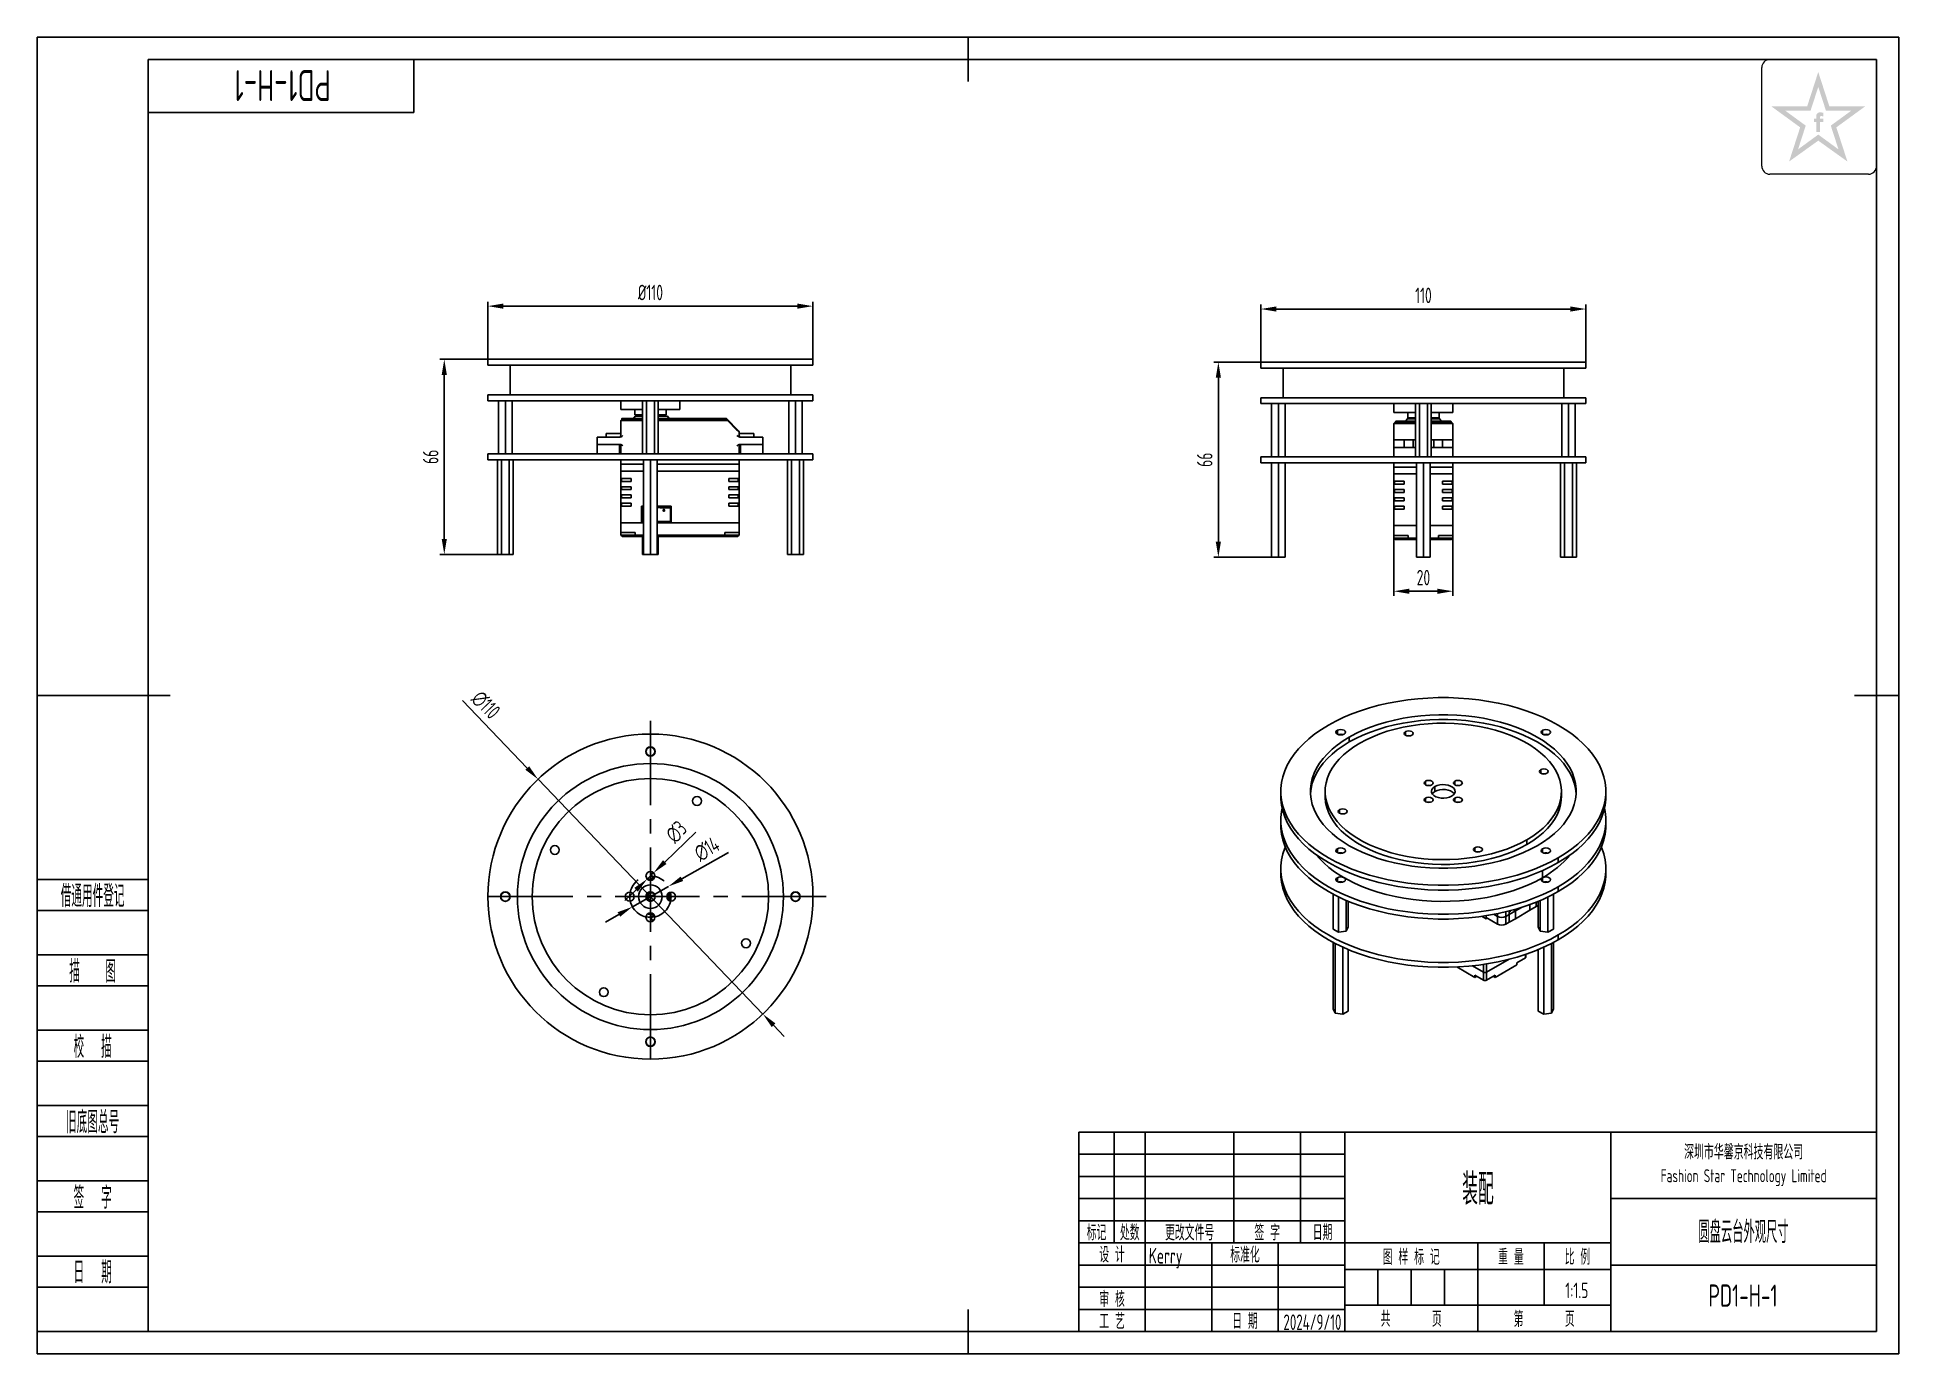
# Model space of a CAD drawing. Header units: inches. Extents: x -38 to 592, y -8 to 438.
import ezdxf
from ezdxf.enums import TextEntityAlignment as Align

# ---------------------------------------------------------------- set-up
doc = ezdxf.new("R2010")
doc.units = ezdxf.units.IN
doc.header["$LTSCALE"] = 1.5
doc.header["$MEASUREMENT"] = 0
doc.linetypes.add('CENTER2', pattern=[28.575, 19.05, -3.175, 3.175, -3.175])
for name, color, linetype in [('1轮廓实线层', 7, 'Continuous'), ('2细线层', 4, 'Continuous'), ('3中心线层', 1, 'CENTER2'), ('6文字层', 3, 'Continuous'), ('7标注层', 4, 'Continuous'), ('图框层', 7, 'Continuous')]:
    doc.layers.add(name, color=color, linetype=linetype)
doc.styles.add('PC_TEXTSTYLE', font='ISOCP.SHX', dxfattribs={"width": 0.707, "bigfont": 'GBCBIG.SHX'})
doc.styles.add('PC_TEXTSTYLE4', font='ISOCP.SHX', dxfattribs={"width": 0.707, "bigfont": 'GBCBIG.SHX'})
doc.dimstyles.new('GB_DIAMETER', dxfattribs={"dimtxt": 3.5, "dimasz": 3.5, "dimexe": 1, "dimexo": 0, "dimgap": 1.5, "dimtad": 1, "dimjust": 4, "dimdsep": 46, "dimtxsty": 'PC_TEXTSTYLE', "dimcen": 0, "dimclrd": 256, "dimclrt": 3, "dimadec": 0, "dimazin": 2, "dimtp": 0.1, "dimtm": 0.1, "dimtfac": 0.71, "dimtdec": 3, "dimtmove": 0, "dimatfit": 2, "dimfxl": 1, "dimtfill": 1, "dimarcsym": 0})
doc.dimstyles.new('GB_LINEAR', dxfattribs={"dimtxt": 3.5, "dimasz": 3.5, "dimexe": 1, "dimexo": 0, "dimgap": 1.5, "dimtad": 1, "dimdsep": 46, "dimtxsty": 'PC_TEXTSTYLE', "dimcen": 0, "dimclrd": 256, "dimclrt": 3, "dimadec": 0, "dimazin": 2, "dimtp": 0.1, "dimtm": 0.1, "dimtfac": 0.71, "dimtdec": 3, "dimtmove": 0, "dimatfit": 3, "dimfxl": 1, "dimtfill": 1, "dimarcsym": 0})

msp = doc.modelspace()

# ---------------------------------------------------------------- texts
at = {"layer": '6文字层', "insert": (540, 56.25), "char_height": 4.375, "width": 90, "attachment_point": 5, "style": 'PC_TEXTSTYLE4'}
msp.add_mtext('{\\H1.142857x;深圳市华馨京科技有限公司}\\P\\pxsm1,qc;Fashion Star Technology Limited', dxfattribs=at)

# ---------------------------------------------------------------- blocks, each defined once
blk = doc.blocks.new('ZwmFrameMain_A3^_^无分区图框^_^landscape')
at = {"layer": '1轮廓实线层'}
for p, q in [((185, 292), (185, 282)), ((0, 0), (0, 287)), ((390, 287), (0, 287)), ((390, 287), (390, 0)), ((-25, 143.5), (5, 143.5)), ((395, 143.5), (385, 143.5)), ((185, -5), (185, 5)), ((0, 0), (390, 0))]:
    blk.add_line(p, q, dxfattribs=at)
at = {"layer": '2细线层'}
for p, q in [((-25, -5), (-25, 292)), ((395, 292), (-25, 292)), ((395, 292), (395, -5)), ((-25, -5), (395, -5))]:
    blk.add_line(p, q, dxfattribs=at)
blk = doc.blocks.new('ZwmFrameMain_标题栏1')
at = {"layer": '1轮廓实线层'}
for p, q in [((-180, 0), (-180, 45)), ((0, 45), (-180, 45)), ((-172, 20), (-172, 45)), ((-165, 20), (-165, 45)), ((-145, 20), (-145, 45)), ((-130, 20), (-130, 45)), ((-120, 0), (-120, 45)), ((0, 0), (0, 45)), ((-60, 30), (0, 30)), ((-180, 20), (-60, 20)), ((-165, 0), (-165, 20)), ((-150, 0), (-150, 20)), ((-135, 0), (-135, 20)), ((-60, 15), (0, 15)), ((-180, 0), (0, 0))]:
    blk.add_line(p, q, dxfattribs=at)
at = {"layer": '1轮廓实线层', "color": 7}
for p, q in [((-60, 0), (-60, 45)), ((-180, 25), (-120, 25))]:
    blk.add_line(p, q, dxfattribs=at)
at = {"layer": '2细线层'}
for p, q in [((-180, 40), (-120, 40)), ((-180, 35), (-120, 35)), ((-180, 30), (-120, 30)), ((-90, 0), (-90, 20)), ((-75, 6), (-75, 20)), ((-180, 15), (-120, 15)), ((-120, 14), (-60, 14)), ((-112.5, 6), (-112.5, 14)), ((-105, 6), (-105, 14)), ((-97.5, 6), (-97.5, 14)), ((-180, 10), (-120, 10)), ((-180, 5), (-120, 5)), ((-120, 6), (-60, 6))]:
    blk.add_line(p, q, dxfattribs=at)
at = {"layer": '6文字层', "style": 'PC_TEXTSTYLE', "width": 0.667}
for s, p in [('标记', (-176, 22.5)), ('处数', (-168.5, 22.5)), (' 更改文件号 ', (-155, 22.5)), (' 签 字 ', (-137.5, 22.5)), (' 日期 ', (-125, 22.5)), (' 设 计 ', (-172.5, 17.51)), (' 标准化 ', (-142.5, 17.51)), (' 图 样 标 记 ', (-105, 17)), (' 重 量 ', (-82.5, 17)), (' 比 例 ', (-67.5, 17)), (' 审 核 ', (-172.5, 7.5)), (' 工 艺 ', (-172.5, 2.5)), (' 日 期 ', (-142.5, 2.5)), ('共       页', (-105, 3)), ('第       页', (-75, 3))]:
    blk.add_text(s, height=3.5, dxfattribs=at).set_placement(p, align=Align.MIDDLE)
at = {"layer": '6文字层', "style": 'PC_TEXTSTYLE', "flags": 8}
for tag, height, width, p, p2 in [('企业名称', 5, 3.445461, (-54.29, 34.82), (-5.27, 34.82)), ('产品名称或材料标记', 7, 1.034456, (-113.46, 28.64), (-66.42, 28.64)), ('图样名称', 5, 3.480264, (-54.79, 19.98), (-5.27, 19.98)), ('标准化', 3.5, 1.756036, (-133.83, 15.37), (-120.75, 15.37)), ('审核', 3.5, 2.723972, (-163.99, 5.37), (-150.63, 5.37)), ('重量', 3.5, 2.448074, (-88.46, 7.54), (-76.55, 7.54)), ('比例', 3.5, 2.367734, (-73.35, 7.54), (-61.93, 7.54)), ('图样代号', 5, 3.489916, (-54.79, 5.63), (-5.52, 5.63)), ('工艺', 3.5, 2.851598, (-164.21, 0.37), (-150.89, 0.37)), ('共几页', 3.5, 0.953151, (-108.58, 1.48), (-101.56, 1.48)), ('日期', 3.5, 2.733185, (-133.83, 0.37), (-120.75, 0.37))]:
    blk.add_attdef(tag, text='', height=height, dxfattribs=dict(at, width=width)).set_placement(p, p2, align=Align.FIT)
at = {"layer": '6文字层', "style": 'PC_TEXTSTYLE', "width": 9.901758, "flags": 8}
blk.add_attdef('设计', text='', height=3.5, rotation=359.5768, dxfattribs=at).set_placement((-164.23, 15.37), (-150.37, 15.27), align=Align.FIT)
at = {"layer": '6文字层', "color": 3, "style": 'PC_TEXTSTYLE', "width": 0.96618, "flags": 8}
blk.add_attdef('第几页', text='', height=3.5, dxfattribs=at).set_placement((-78.29, 1.5), (-71.16, 1.5), align=Align.FIT)
at = {"layer": '6文字层', "color": 0, "style": 'PC_TEXTSTYLE', "width": 0.715273, "flags": 8}
blk.add_attdef('图纸张数', text='', height=3.5, dxfattribs=at).set_placement((-2.66, -3.87), (4.46, -3.87), align=Align.FIT)
blk = doc.blocks.new('ZwmFrameMain_图样代号')
at = {"layer": '2细线层', "linetype": 'Continuous'}
for p in [(60, 0), (0, -12)]:
    blk.add_line(p, (60, -12), dxfattribs=at)
at = {"layer": '6文字层', "style": 'PC_TEXTSTYLE', "width": 2.827942}
blk.add_attdef('图样代号', text='', height=7, rotation=180, dxfattribs=at).set_placement((58.24, -2.4), (2.35, -2.4), align=Align.FIT)
blk = doc.blocks.new('ZwmFrameMain_附加栏')
at = {"layer": '2细线层'}
for p, q in [((-25, 102), (0, 102)), ((-25, 95), (0, 95)), ((-25, 85), (0, 85)), ((-25, 78), (0, 78)), ((-25, 68), (0, 68)), ((-25, 61), (0, 61)), ((-25, 51), (0, 51)), ((-25, 44), (0, 44)), ((-25, 34), (0, 34)), ((-25, 27), (0, 27)), ((-25, 17), (0, 17)), ((-25, 10), (0, 10)), ((-25, 0), (0, 0))]:
    blk.add_line(p, q, dxfattribs=at)
at = {"layer": '6文字层', "color": 3, "style": 'PC_TEXTSTYLE'}
for s, width, p in [('借通用件登记', 0.667, (-12.5, 98.5)), ('描   图', 0.6667, (-12.5, 81.5)), ('校  描', 0.667, (-12.5, 64.5)), ('旧底图总号', 0.667, (-12.5, 47.5)), ('签  字', 0.667, (-12.5, 30.5)), ('日  期', 0.667, (-12.49, 13.6))]:
    blk.add_text(s, height=5, dxfattribs=dict(at, width=width)).set_placement(p, align=Align.MIDDLE)
at = {"layer": '6文字层', "style": 'PC_TEXTSTYLE'}
for tag, width, p, p2 in [('借通用件登记', 0.671328, (-23.44, 86.36), (-1.25, 86.36)), ('描图', 2.120922, (-23.44, 69.36), (-1.25, 69.36)), ('校图', 2.149976, (-23.75, 52.06), (-1.25, 52.06)), ('旧底图总号', 0.761452, (-22.84, 35.67), (-1.86, 35.67)), ('签字', 2.026939, (-23.14, 18.37), (-1.56, 18.37)), ('日期', 1.89999, (-22.84, 1.37), (-2.17, 1.37))]:
    blk.add_attdef(tag, text='', height=5, dxfattribs=dict(at, width=width)).set_placement(p, p2, align=Align.FIT)
blk = doc.blocks.new('*D17')
at = {"layer": '7标注层', "color": 0, "lineweight": -2}
for p, q in [((115.02, 329.01), (115.02, 348.51)), ((225.02, 329.01), (225.02, 348.51))]:
    blk.add_line(p, q, dxfattribs=at)
at = {"layer": '7标注层', "lineweight": -2}
blk.add_line((120.27, 347.01), (219.77, 347.01), dxfattribs=at)
at = {"layer": '7标注层'}
for points in [[(120.27, 347.88), (120.27, 346.13), (115.02, 347.01)], [(219.77, 346.13), (219.77, 347.88), (225.02, 347.01)]]:
    blk.add_solid(points, dxfattribs=at)
at = {"layer": 'Defpoints', "color": 0}
for p in [(225.02, 347.01), (115.02, 329.01), (225.02, 329.01)]:
    blk.add_point(p, dxfattribs=at)
at = {"layer": '7标注层', "color": 3, "insert": (170.02, 351.62), "char_height": 5.25, "attachment_point": 5, "style": 'PC_TEXTSTYLE', "bg_fill": 3, "box_fill_scale": 1.25, "bg_fill_color": 257, "bg_fill_transparency": 0}
blk.add_mtext('%%c110', dxfattribs=at)
blk = doc.blocks.new('*D19')
at = {"layer": '7标注层', "color": 0, "lineweight": -2}
for p, q in [((115.02, 329.01), (98.76, 329.01)), ((118.26, 263.01), (98.76, 263.01))]:
    blk.add_line(p, q, dxfattribs=at)
at = {"layer": '7标注层', "lineweight": -2}
blk.add_line((100.26, 323.76), (100.26, 268.26), dxfattribs=at)
at = {"layer": '7标注层'}
for points in [[(101.14, 323.76), (99.39, 323.76), (100.26, 329.01)], [(99.39, 268.26), (101.14, 268.26), (100.26, 263.01)]]:
    blk.add_solid(points, dxfattribs=at)
at = {"layer": 'Defpoints', "color": 0}
for p in [(115.02, 329.01), (100.26, 263.01), (118.26, 263.01)]:
    blk.add_point(p, dxfattribs=at)
at = {"layer": '7标注层', "color": 3, "insert": (95.65, 296.01), "char_height": 5.25, "attachment_point": 5, "rotation": 90, "style": 'PC_TEXTSTYLE', "bg_fill": 3, "box_fill_scale": 1.25, "bg_fill_color": 257, "bg_fill_transparency": 0}
blk.add_mtext('66', dxfattribs=at)
blk = doc.blocks.new('*D20')
at = {"layer": '7标注层', "lineweight": -2}
for p, q in [((185.36, 169.01), (174.88, 158.88)), ((168.94, 153.15), (171.1, 155.24)), ((165.16, 149.51), (161.39, 145.86))]:
    blk.add_line(p, q, dxfattribs=at)
at = {"layer": '7标注层'}
for points in [[(174.27, 159.51), (175.49, 158.25), (171.1, 155.24)], [(165.77, 148.88), (164.56, 150.14), (168.94, 153.15)]]:
    blk.add_solid(points, dxfattribs=at)
at = {"layer": 'Defpoints', "color": 0}
for p in [(168.94, 153.15), (171.1, 155.24)]:
    blk.add_point(p, dxfattribs=at)
at = {"layer": '7标注层', "color": 3, "insert": (178.81, 169.09), "char_height": 5.25, "attachment_point": 5, "rotation": 43.9841, "style": 'PC_TEXTSTYLE', "bg_fill": 3, "box_fill_scale": 1.25, "bg_fill_color": 257, "bg_fill_transparency": 0}
blk.add_mtext('∅3', dxfattribs=at)
blk = doc.blocks.new('*D21')
at = {"layer": '7标注层', "lineweight": -2}
for p, q in [((196.43, 162.14), (180.68, 153.23)), ((163.93, 143.75), (176.11, 150.64)), ((159.36, 141.16), (154.79, 138.58))]:
    blk.add_line(p, q, dxfattribs=at)
at = {"layer": '7标注层'}
for points in [[(180.25, 153.99), (181.11, 152.47), (176.11, 150.64)], [(159.79, 140.4), (158.93, 141.92), (163.93, 143.75)]]:
    blk.add_solid(points, dxfattribs=at)
at = {"layer": 'Defpoints', "color": 0}
for p in [(176.11, 150.64), (163.93, 143.75)]:
    blk.add_point(p, dxfattribs=at)
at = {"layer": '7标注层', "color": 3, "insert": (189.13, 163.31), "char_height": 5.25, "attachment_point": 5, "rotation": 29.5104, "style": 'PC_TEXTSTYLE', "bg_fill": 3, "box_fill_scale": 1.25, "bg_fill_color": 257, "bg_fill_transparency": 0}
blk.add_mtext('∅14', dxfattribs=at)
blk = doc.blocks.new('*D22')
at = {"layer": '7标注层', "lineweight": -2}
for p, q in [((106.45, 213.58), (128.35, 190.71)), ((208.06, 107.47), (131.98, 186.92)), ((211.69, 103.68), (215.32, 99.89))]:
    blk.add_line(p, q, dxfattribs=at)
at = {"layer": '7标注层'}
for points in [[(127.72, 190.1), (128.98, 191.31), (131.98, 186.92)], [(212.33, 104.29), (211.06, 103.08), (208.06, 107.47)]]:
    blk.add_solid(points, dxfattribs=at)
at = {"layer": 'Defpoints', "color": 0}
for p in [(131.98, 186.92), (208.06, 107.47)]:
    blk.add_point(p, dxfattribs=at)
at = {"layer": '7标注层', "color": 3, "insert": (114.29, 212.06), "char_height": 5.25, "attachment_point": 5, "rotation": 313.76174, "style": 'PC_TEXTSTYLE', "bg_fill": 3, "box_fill_scale": 1.25, "bg_fill_color": 257, "bg_fill_transparency": 0}
blk.add_mtext('∅110', dxfattribs=at)
blk = doc.blocks.new('*D23')
at = {"layer": '7标注层', "color": 0, "lineweight": -2}
for p, q in [((421.63, 268.53), (421.63, 249.03)), ((441.63, 268.53), (441.63, 249.03))]:
    blk.add_line(p, q, dxfattribs=at)
at = {"layer": '7标注层', "lineweight": -2}
blk.add_line((426.88, 250.53), (436.38, 250.53), dxfattribs=at)
at = {"layer": '7标注层'}
for points in [[(426.88, 251.4), (426.88, 249.65), (421.63, 250.53)], [(436.38, 249.65), (436.38, 251.4), (441.63, 250.53)]]:
    blk.add_solid(points, dxfattribs=at)
at = {"layer": 'Defpoints', "color": 0}
for p in [(421.63, 268.53), (441.63, 268.53), (441.63, 250.53)]:
    blk.add_point(p, dxfattribs=at)
at = {"layer": '7标注层', "color": 3, "insert": (431.63, 255.14), "char_height": 5.25, "attachment_point": 5, "style": 'PC_TEXTSTYLE', "bg_fill": 3, "box_fill_scale": 1.25, "bg_fill_color": 257, "bg_fill_transparency": 0}
blk.add_mtext('20', dxfattribs=at)
blk = doc.blocks.new('*D24')
at = {"layer": '7标注层', "color": 0, "lineweight": -2}
for p, q in [((376.63, 328.03), (360.73, 328.03)), ((380.23, 262.03), (360.73, 262.03))]:
    blk.add_line(p, q, dxfattribs=at)
at = {"layer": '7标注层', "lineweight": -2}
blk.add_line((362.23, 322.78), (362.23, 267.28), dxfattribs=at)
at = {"layer": '7标注层'}
for points in [[(363.1, 322.78), (361.35, 322.78), (362.23, 328.03)], [(361.35, 267.28), (363.1, 267.28), (362.23, 262.03)]]:
    blk.add_solid(points, dxfattribs=at)
at = {"layer": 'Defpoints', "color": 0}
for p in [(376.63, 328.03), (362.23, 262.03), (380.23, 262.03)]:
    blk.add_point(p, dxfattribs=at)
at = {"layer": '7标注层', "color": 3, "insert": (357.62, 295.03), "char_height": 5.25, "attachment_point": 5, "rotation": 90, "style": 'PC_TEXTSTYLE', "bg_fill": 3, "box_fill_scale": 1.25, "bg_fill_color": 257, "bg_fill_transparency": 0}
blk.add_mtext('66', dxfattribs=at)
blk = doc.blocks.new('*D25')
at = {"layer": '7标注层', "color": 0, "lineweight": -2}
for p, q in [((376.63, 328.03), (376.63, 347.53)), ((486.63, 328.03), (486.63, 347.53))]:
    blk.add_line(p, q, dxfattribs=at)
at = {"layer": '7标注层', "lineweight": -2}
blk.add_line((381.88, 346.03), (481.38, 346.03), dxfattribs=at)
at = {"layer": '7标注层'}
for points in [[(381.88, 346.9), (381.88, 345.15), (376.63, 346.03)], [(481.38, 345.15), (481.38, 346.9), (486.63, 346.03)]]:
    blk.add_solid(points, dxfattribs=at)
at = {"layer": 'Defpoints', "color": 0}
for p in [(486.63, 346.03), (376.63, 328.03), (486.63, 328.03)]:
    blk.add_point(p, dxfattribs=at)
at = {"layer": '7标注层', "color": 3, "insert": (431.63, 350.64), "char_height": 5.25, "attachment_point": 5, "style": 'PC_TEXTSTYLE', "bg_fill": 3, "box_fill_scale": 1.25, "bg_fill_color": 257, "bg_fill_transparency": 0}
blk.add_mtext('110', dxfattribs=at)

# ---------------------------------------------------------------- hatches: boundary and pattern name
at = {"layer": '6文字层', "lineweight": 5}
h = msp.add_hatch(color=2, dxfattribs=at)
edge = h.paths.add_edge_path(flags=0)
edge.add_line((565.881, 409.272), (566.989, 409.272))
edge.add_line((566.989, 409.272), (566.989, 410.465))
edge.add_line((566.989, 410.465), (565.894, 410.465))
edge.add_line((565.894, 410.465), (565.894, 411.049))
edge.add_spline(control_points=[(565.894, 411.049), (565.893, 411.118), (565.89, 411.388), (566.419, 411.304), (566.75, 411.255), (566.937, 411.207), (567.015, 411.187)], knot_values=[0, 0, 0, 0, 1.4943482, 5.8188355, 8.4876202, 10.3632598, 10.3632598, 10.3632598, 10.3632598], degree=3, periodic=0)
edge.add_line((567.015, 411.187), (567.015, 412.408))
edge.add_spline(control_points=[(567.015, 412.408), (566.814, 412.456), (566.33, 412.571), (565.636, 412.63), (564.994, 412.34), (564.67, 411.935), (564.616, 411.627), (564.6, 411.54)], knot_values=[0, 0, 0, 0, 4.9341397, 11.9452686, 16.0265909, 21.3569295, 23.4510995, 23.4510995, 23.4510995, 23.4510995], degree=3, periodic=0)
edge.add_line((564.6, 411.54), (564.6, 410.465))
edge.add_line((564.6, 410.465), (563.798, 410.465))
edge.add_line((563.798, 410.465), (563.798, 409.272))
edge.add_line((563.798, 409.272), (564.609, 409.272))
edge.add_line((564.609, 409.272), (564.609, 405.94))
edge.add_line((564.609, 405.94), (565.881, 405.94))
edge.add_line((565.881, 405.94), (565.881, 409.272))
h.paths.add_polyline_path([(581.158, 414.632), (569.006, 414.632), (565.254, 426.225), (561.502, 414.632), (549.35, 414.632), (559.134, 407.498), (555.382, 395.938), (565.254, 403.006), (575.126, 395.938), (571.374, 407.498)])
h.paths.add_polyline_path([(569.492, 408.091), (572.103, 400.046), (565.254, 405.059), (558.405, 400.046), (561.016, 408.091), (554.146, 413.101), (562.635, 413.101), (565.254, 421.185), (567.873, 413.101), (576.362, 413.101)], flags=16)

# ---------------------------------------------------------------- linework, layer by layer
at = {"color": 7, "linetype": 'Continuous', "lineweight": 25}
for p, q in [((115.021, 327.009), (115.021, 329.009)), ((115.021, 329.009), (225.021, 329.009)), ((225.021, 327.009), (225.021, 329.009)), ((376.629, 328.026), (376.629, 326.026)), ((376.629, 328.026), (431.629, 328.026)), ((431.629, 328.026), (486.629, 328.026)), ((486.629, 326.026), (486.629, 328.026)), ((115.021, 327.009), (225.021, 327.009)), ((122.521, 317.009), (122.521, 327.009)), ((217.521, 317.009), (217.521, 327.009)), ((376.629, 326.026), (431.629, 326.026)), ((384.129, 326.026), (384.129, 316.026)), ((431.629, 326.026), (486.629, 326.026)), ((479.129, 316.026), (479.129, 326.026)), ((115.021, 315.009), (115.021, 317.009)), ((115.021, 317.009), (225.021, 317.009)), ((115.021, 315.009), (225.021, 315.009)), ((118.621, 297.009), (118.621, 315.009)), ((120.921, 297.009), (120.921, 315.009)), ((123.221, 297.009), (123.221, 315.009)), ((160.021, 315.009), (160.021, 312.009)), ((167.365, 297.009), (167.365, 315.009)), ((168.693, 297.009), (168.693, 315.009)), ((171.349, 297.009), (171.349, 315.009)), ((172.676, 297.009), (172.676, 315.009)), ((180.021, 315.009), (180.021, 312.009)), ((216.821, 297.009), (216.821, 315.009)), ((219.121, 297.009), (219.121, 315.009)), ((221.421, 297.009), (221.421, 315.009)), ((225.021, 315.009), (225.021, 317.009)), ((376.629, 316.026), (376.629, 314.026)), ((376.629, 316.026), (431.629, 316.026)), ((431.629, 316.026), (486.629, 316.026)), ((486.629, 314.026), (486.629, 316.026)), ((167.412, 312.009), (160.021, 312.009)), ((160.306, 308.909), (160.306, 308.509)), ((167.346, 309.009), (160.406, 309.009)), ((164.846, 309.809), (164.346, 309.009)), ((164.721, 312.009), (164.721, 310.209)), ((167.412, 310.209), (164.721, 310.209)), ((164.846, 309.809), (167.346, 309.809)), ((172.676, 309.009), (195.021, 309.009)), ((180.021, 312.009), (172.691, 312.009)), ((175.321, 310.209), (172.691, 310.209)), ((172.691, 309.809), (175.846, 309.809)), ((172.803, 310.209), (172.803, 309.809)), ((172.901, 309.809), (172.901, 310.209)), ((173.141, 310.209), (173.141, 309.809)), ((173.197, 309.809), (173.197, 310.209)), ((173.303, 310.209), (173.303, 309.809)), ((173.314, 309.809), (173.314, 310.209)), ((175.321, 312.009), (175.321, 310.209)), ((175.846, 309.809), (176.346, 309.009)), ((195.021, 309.009), (195.371, 309.009)), ((195.119, 308.909), (195.511, 308.509)), ((195.864, 308.506), (195.371, 309.009)), ((195.371, 309.009), (195.721, 309.009)), ((195.721, 309.009), (196.218, 308.502)), ((376.629, 314.026), (431.629, 314.026)), ((380.229, 296.026), (380.229, 314.026)), ((382.529, 296.026), (382.529, 314.026)), ((384.829, 296.026), (384.829, 314.026)), ((421.629, 314.026), (421.629, 311.026)), ((429.039, 311.026), (421.629, 311.026)), ((426.129, 308.826), (425.629, 308.026)), ((426.129, 308.826), (428.973, 308.826)), ((426.329, 311.026), (426.329, 309.226)), ((428.973, 309.226), (426.329, 309.226)), ((428.672, 309.226), (428.672, 308.826)), ((428.695, 308.826), (428.695, 309.226)), ((428.835, 309.226), (428.835, 308.826)), ((428.902, 308.826), (428.902, 309.226)), ((428.973, 296.026), (428.973, 314.026)), ((430.301, 296.026), (430.301, 314.026)), ((431.629, 314.026), (486.629, 314.026)), ((432.956, 296.026), (432.956, 314.026)), ((441.629, 311.026), (434.274, 311.026)), ((436.929, 309.226), (434.274, 309.226)), ((434.274, 308.826), (437.129, 308.826)), ((434.284, 296.026), (434.284, 314.026)), ((434.481, 309.226), (434.481, 308.826)), ((434.527, 308.826), (434.527, 309.226)), ((434.597, 309.226), (434.597, 308.826)), ((434.599, 308.826), (434.599, 309.226)), ((436.929, 309.226), (436.929, 311.026)), ((437.129, 308.826), (437.629, 308.026)), ((441.629, 311.026), (441.629, 314.026)), ((478.429, 296.026), (478.429, 314.026)), ((480.729, 296.026), (480.729, 314.026)), ((483.029, 296.026), (483.029, 314.026)), ((152.021, 300.209), (152.021, 302.709)), ((152.021, 302.709), (154.021, 302.709)), ((159.746, 302.709), (154.021, 302.709)), ((155.022, 303.909), (156.021, 303.909)), ((155.022, 303.909), (155.022, 302.709)), ((156.021, 303.909), (160.021, 303.909)), ((160.021, 308.259), (160.271, 308.509)), ((160.021, 308.259), (160.021, 303.209)), ((167.365, 308.509), (160.721, 308.509)), ((167.365, 308.259), (160.721, 308.259)), ((195.511, 308.509), (172.676, 308.509)), ((195.51, 308.259), (172.676, 308.259)), ((196.112, 308.253), (195.51, 308.259)), ((196.218, 308.502), (195.511, 308.509)), ((196.218, 308.502), (196.112, 308.253)), ((199.321, 304.981), (196.112, 308.253)), ((199.499, 305.156), (196.218, 308.502)), ((199.321, 304.981), (199.499, 305.156)), ((200.021, 304.522), (199.949, 304.697)), ((200.021, 304.522), (200.021, 303.209)), ((204.021, 303.909), (200.021, 303.909)), ((200.295, 302.709), (206.021, 302.709)), ((204.021, 303.909), (205.019, 303.909)), ((205.019, 302.709), (205.019, 303.909)), ((206.021, 302.709), (208.021, 302.709)), ((208.021, 302.709), (208.021, 300.209)), ((421.629, 307.276), (421.879, 307.526)), ((421.629, 307.276), (421.629, 302.226)), ((422.229, 307.926), (422.229, 307.526)), ((428.973, 308.026), (422.329, 308.026)), ((428.973, 307.526), (422.329, 307.526)), ((428.973, 307.276), (422.329, 307.276)), ((440.929, 308.026), (434.284, 308.026)), ((440.929, 307.526), (434.284, 307.526)), ((440.929, 307.276), (434.284, 307.276)), ((441.029, 307.926), (441.029, 307.526)), ((441.629, 307.276), (441.379, 307.526)), ((441.629, 307.276), (441.629, 302.226)), ((115.021, 295.009), (115.021, 297.009)), ((115.021, 297.009), (225.021, 297.009)), ((152.021, 297.009), (152.021, 300.209)), ((152.021, 300.209), (154.021, 300.209)), ((154.021, 300.209), (159.521, 300.209)), ((159.746, 300.209), (154.021, 300.209)), ((159.521, 297.009), (159.521, 300.209)), ((160.021, 297.009), (160.021, 299.709)), ((200.021, 299.709), (200.021, 297.009)), ((206.021, 300.209), (200.295, 300.209)), ((200.521, 300.209), (206.021, 300.209)), ((200.521, 297.009), (200.521, 300.209)), ((206.021, 300.209), (208.021, 300.209)), ((208.021, 297.009), (208.021, 300.209)), ((225.021, 295.009), (225.021, 297.009)), ((421.629, 301.726), (421.629, 299.226)), ((421.629, 301.726), (423.629, 301.726)), ((421.629, 296.026), (421.629, 299.226)), ((421.629, 299.226), (423.629, 299.226)), ((425.129, 301.726), (423.629, 301.726)), ((423.629, 299.226), (425.129, 299.226)), ((425.129, 299.226), (425.129, 301.726)), ((425.129, 301.726), (426.629, 301.726)), ((425.129, 299.226), (428.129, 299.226)), ((426.629, 301.726), (428.129, 301.726)), ((428.129, 299.226), (428.129, 301.726)), ((428.973, 301.726), (428.129, 301.726)), ((428.129, 299.226), (428.973, 299.226)), ((435.129, 301.726), (434.284, 301.726)), ((434.284, 299.226), (435.129, 299.226)), ((435.129, 299.226), (435.129, 301.726)), ((435.129, 301.726), (436.629, 301.726)), ((435.129, 299.226), (438.129, 299.226)), ((436.629, 301.726), (438.129, 301.726)), ((438.129, 299.226), (438.129, 301.726)), ((439.629, 301.726), (438.129, 301.726)), ((438.129, 299.226), (439.629, 299.226)), ((439.629, 301.726), (441.629, 301.726)), ((439.629, 299.226), (441.629, 299.226)), ((441.629, 299.226), (441.629, 301.726)), ((441.629, 296.026), (441.629, 299.226)), ((115.021, 295.009), (225.021, 295.009)), ((118.265, 263.009), (118.265, 295.009)), ((119.593, 263.009), (119.593, 295.009)), ((122.249, 263.009), (122.249, 295.009)), ((123.576, 263.009), (123.576, 295.009)), ((160.021, 293.509), (160.021, 295.009)), ((160.021, 291.209), (160.021, 293.509)), ((160.721, 293.509), (160.021, 293.509)), ((160.021, 291.209), (160.721, 291.209)), ((160.021, 288.709), (160.021, 291.209)), ((167.721, 293.509), (160.721, 293.509)), ((160.721, 291.209), (167.721, 291.209)), ((167.721, 263.009), (167.721, 295.009)), ((170.021, 263.009), (170.021, 295.009)), ((172.321, 263.009), (172.321, 295.009)), ((199.321, 293.509), (172.321, 293.509)), ((172.321, 291.209), (199.321, 291.209)), ((200.021, 293.509), (199.321, 293.509)), ((199.321, 291.209), (200.021, 291.209)), ((200.021, 295.009), (200.021, 293.509)), ((200.021, 293.509), (200.021, 291.209)), ((200.021, 291.209), (200.021, 288.709)), ((216.465, 263.009), (216.465, 295.009)), ((217.793, 263.009), (217.793, 295.009)), ((220.449, 263.009), (220.449, 295.009)), ((221.776, 263.009), (221.776, 295.009)), ((376.629, 296.026), (376.629, 294.026)), ((376.629, 296.026), (431.629, 296.026)), ((376.629, 294.026), (431.629, 294.026)), ((380.229, 262.026), (380.229, 294.026)), ((382.529, 262.026), (382.529, 294.026)), ((384.829, 262.026), (384.829, 294.026)), ((421.629, 292.526), (421.629, 294.026)), ((421.629, 290.226), (421.629, 292.526)), ((422.329, 292.526), (421.629, 292.526)), ((421.629, 290.226), (422.329, 290.226)), ((421.629, 287.726), (421.629, 290.226)), ((429.329, 292.526), (422.329, 292.526)), ((429.329, 290.226), (422.329, 290.226)), ((429.329, 262.026), (429.329, 294.026)), ((431.629, 296.026), (486.629, 296.026)), ((431.629, 262.026), (431.629, 294.026)), ((431.629, 294.026), (486.629, 294.026)), ((433.929, 262.026), (433.929, 294.026)), ((440.929, 292.526), (433.929, 292.526)), ((440.929, 290.226), (433.929, 290.226)), ((441.629, 292.526), (440.929, 292.526)), ((440.929, 290.226), (441.629, 290.226)), ((441.629, 294.026), (441.629, 292.526)), ((441.629, 292.526), (441.629, 290.226)), ((441.629, 290.226), (441.629, 287.726)), ((478.073, 262.026), (478.073, 294.026)), ((479.401, 262.026), (479.401, 294.026)), ((482.056, 262.026), (482.056, 294.026)), ((483.384, 262.026), (483.384, 294.026)), ((486.629, 294.026), (486.629, 296.026)), ((160.021, 288.709), (160.721, 288.709)), ((160.021, 287.709), (160.021, 288.709)), ((160.021, 285.909), (160.021, 287.709)), ((160.721, 287.709), (160.021, 287.709)), ((160.021, 285.909), (160.721, 285.909)), ((160.021, 284.909), (160.021, 285.909)), ((160.021, 283.109), (160.021, 284.909)), ((160.721, 284.909), (160.021, 284.909)), ((160.271, 287.709), (160.271, 288.709)), ((160.271, 284.909), (160.271, 285.909)), ((163.521, 288.709), (160.721, 288.709)), ((163.521, 287.709), (160.721, 287.709)), ((163.521, 285.909), (160.721, 285.909)), ((163.521, 284.909), (160.721, 284.909)), ((163.521, 288.709), (163.521, 287.709)), ((163.521, 285.909), (163.521, 284.909)), ((199.321, 288.709), (196.521, 288.709)), ((196.521, 288.709), (196.521, 287.709)), ((196.521, 287.709), (199.321, 287.709)), ((199.321, 285.909), (196.521, 285.909)), ((196.521, 285.909), (196.521, 284.909)), ((196.521, 284.909), (199.321, 284.909)), ((200.021, 288.709), (199.321, 288.709)), ((199.321, 287.709), (200.021, 287.709)), ((200.021, 285.909), (199.321, 285.909)), ((199.321, 284.909), (200.021, 284.909)), ((199.771, 288.709), (199.771, 287.709)), ((199.771, 285.909), (199.771, 284.909)), ((200.021, 287.709), (200.021, 288.709)), ((200.021, 287.709), (200.021, 285.909)), ((200.021, 284.909), (200.021, 285.909)), ((200.021, 284.909), (200.021, 283.109)), ((422.329, 287.726), (421.629, 287.726)), ((421.629, 287.726), (421.629, 286.726)), ((421.629, 284.926), (421.629, 286.726)), ((421.629, 286.726), (422.329, 286.726)), ((422.329, 284.926), (421.629, 284.926)), ((421.629, 284.926), (421.629, 283.926)), ((421.629, 282.126), (421.629, 283.926)), ((421.629, 283.926), (422.329, 283.926)), ((421.879, 286.726), (421.879, 287.726)), ((421.879, 283.926), (421.879, 284.926)), ((425.129, 287.726), (422.329, 287.726)), ((422.329, 286.726), (425.129, 286.726)), ((425.129, 284.926), (422.329, 284.926)), ((422.329, 283.926), (425.129, 283.926)), ((425.129, 286.726), (425.129, 287.726)), ((425.129, 283.926), (425.129, 284.926)), ((438.129, 287.726), (440.929, 287.726)), ((438.129, 286.726), (438.129, 287.726)), ((440.929, 286.726), (438.129, 286.726)), ((438.129, 284.926), (440.929, 284.926)), ((438.129, 283.926), (438.129, 284.926)), ((440.929, 283.926), (438.129, 283.926)), ((440.929, 287.726), (441.629, 287.726)), ((441.629, 286.726), (440.929, 286.726)), ((440.929, 284.926), (441.629, 284.926)), ((441.629, 283.926), (440.929, 283.926)), ((441.379, 287.726), (441.379, 286.726)), ((441.379, 284.926), (441.379, 283.926)), ((441.629, 287.726), (441.629, 286.726)), ((441.629, 286.726), (441.629, 284.926)), ((441.629, 284.926), (441.629, 283.926)), ((441.629, 283.926), (441.629, 282.126)), ((160.021, 283.109), (160.721, 283.109)), ((160.021, 282.109), (160.021, 283.109)), ((160.021, 280.309), (160.021, 282.109)), ((160.721, 282.109), (160.021, 282.109)), ((160.021, 280.309), (160.721, 280.309)), ((160.021, 279.309), (160.021, 280.309)), ((160.021, 273.709), (160.021, 279.309)), ((160.721, 279.309), (160.021, 279.309)), ((160.271, 282.109), (160.271, 283.109)), ((160.271, 279.309), (160.271, 280.309)), ((163.521, 283.109), (160.721, 283.109)), ((163.521, 282.109), (160.721, 282.109)), ((163.521, 280.309), (160.721, 280.309)), ((163.521, 279.309), (160.721, 279.309)), ((163.521, 283.109), (163.521, 282.109)), ((163.521, 280.309), (163.521, 279.309)), ((167.721, 279.309), (167.024, 279.309)), ((167.024, 279.309), (167.024, 273.709)), ((167.073, 273.909), (167.073, 279.109)), ((167.073, 279.109), (167.074, 279.109)), ((167.074, 273.909), (167.074, 279.109)), ((167.074, 279.109), (167.721, 279.109)), ((167.721, 278.709), (167.274, 278.709)), ((167.274, 278.709), (167.274, 274.109)), ((167.274, 278.709), (167.274, 274.109)), ((167.365, 279.109), (167.365, 279.309)), ((177.024, 279.309), (172.321, 279.309)), ((172.321, 279.109), (176.974, 279.109)), ((172.321, 278.909), (173.281, 278.909)), ((172.321, 277.961), (172.325, 277.909)), ((172.321, 277.949), (172.323, 277.909)), ((172.325, 277.909), (172.321, 277.857)), ((172.323, 277.909), (172.321, 277.869)), ((172.676, 279.109), (172.676, 279.309)), ((173.281, 278.909), (173.281, 278.709)), ((176.774, 278.709), (173.281, 278.709)), ((174.565, 278.209), (174.563, 278.209)), ((174.563, 277.609), (174.565, 277.609)), ((176.774, 274.109), (176.774, 278.709)), ((176.974, 273.909), (176.974, 279.109)), ((176.974, 273.909), (176.974, 279.109)), ((176.974, 279.109), (176.974, 279.109)), ((177.024, 279.309), (177.024, 273.709)), ((199.321, 283.109), (196.521, 283.109)), ((196.521, 283.109), (196.521, 282.109)), ((196.521, 282.109), (199.321, 282.109)), ((199.321, 280.309), (196.521, 280.309)), ((196.521, 280.309), (196.521, 279.309)), ((196.521, 279.309), (199.321, 279.309)), ((200.021, 283.109), (199.321, 283.109)), ((199.321, 282.109), (200.021, 282.109)), ((200.021, 280.309), (199.321, 280.309)), ((199.321, 279.309), (200.021, 279.309)), ((199.771, 283.109), (199.771, 282.109)), ((199.771, 280.309), (199.771, 279.309)), ((200.021, 282.109), (200.021, 283.109)), ((200.021, 282.109), (200.021, 280.309)), ((200.021, 279.309), (200.021, 280.309)), ((200.021, 279.309), (200.021, 273.709)), ((422.329, 282.126), (421.629, 282.126)), ((421.629, 282.126), (421.629, 281.126)), ((421.629, 279.326), (421.629, 281.126)), ((421.629, 281.126), (422.329, 281.126)), ((422.329, 279.326), (421.629, 279.326)), ((421.629, 279.326), (421.629, 278.326)), ((421.629, 272.726), (421.629, 278.326)), ((421.629, 278.326), (422.329, 278.326)), ((421.879, 281.126), (421.879, 282.126)), ((421.879, 278.326), (421.879, 279.326)), ((425.129, 282.126), (422.329, 282.126)), ((422.329, 281.126), (425.129, 281.126)), ((425.129, 279.326), (422.329, 279.326)), ((422.329, 278.326), (425.129, 278.326)), ((425.129, 281.126), (425.129, 282.126)), ((425.129, 278.326), (425.129, 279.326)), ((438.129, 282.126), (440.929, 282.126)), ((438.129, 281.126), (438.129, 282.126)), ((440.929, 281.126), (438.129, 281.126)), ((438.129, 279.326), (440.929, 279.326)), ((438.129, 278.326), (438.129, 279.326)), ((440.929, 278.326), (438.129, 278.326)), ((440.929, 282.126), (441.629, 282.126)), ((441.629, 281.126), (440.929, 281.126)), ((440.929, 279.326), (441.629, 279.326)), ((441.629, 278.326), (440.929, 278.326)), ((441.379, 282.126), (441.379, 281.126)), ((441.379, 279.326), (441.379, 278.326)), ((441.629, 282.126), (441.629, 281.126)), ((441.629, 281.126), (441.629, 279.326)), ((441.629, 279.326), (441.629, 278.326)), ((441.629, 278.326), (441.629, 272.726)), ((160.021, 273.709), (160.721, 273.709)), ((160.021, 270.409), (160.021, 273.709)), ((160.721, 273.709), (167.024, 273.709)), ((160.721, 273.709), (167.721, 273.709)), ((167.073, 273.909), (167.074, 273.909)), ((167.074, 273.909), (167.721, 273.909)), ((167.274, 274.109), (167.721, 274.109)), ((167.365, 273.709), (167.365, 273.909)), ((172.321, 274.109), (176.774, 274.109)), ((172.321, 273.909), (176.974, 273.909)), ((172.321, 273.709), (199.321, 273.709)), ((172.676, 273.709), (172.676, 273.909)), ((176.974, 273.909), (176.974, 273.909)), ((177.024, 273.709), (199.321, 273.709)), ((199.321, 273.709), (200.021, 273.709)), ((200.021, 273.709), (200.021, 270.409)), ((421.629, 272.726), (422.329, 272.726)), ((421.629, 269.426), (421.629, 272.726)), ((429.329, 272.726), (422.329, 272.726)), ((440.929, 272.726), (433.929, 272.726)), ((440.929, 272.726), (441.629, 272.726)), ((441.629, 272.726), (441.629, 269.426)), ((160.021, 270.409), (160.721, 270.409)), ((160.021, 270.409), (160.021, 269.509)), ((160.021, 269.509), (162.021, 269.509)), ((160.521, 269.009), (160.021, 269.509)), ((160.521, 269.009), (162.021, 269.009)), ((164.871, 270.409), (160.721, 270.409)), ((164.871, 270.409), (164.871, 269.509)), ((167.721, 269.509), (164.871, 269.509)), ((164.871, 269.509), (165.371, 269.009)), ((167.721, 269.009), (165.371, 269.009)), ((167.365, 263.009), (167.365, 269.009)), ((195.171, 269.509), (172.321, 269.509)), ((194.671, 269.009), (172.321, 269.009)), ((172.676, 263.009), (172.676, 269.009)), ((194.671, 269.009), (195.171, 269.509)), ((199.321, 270.409), (195.171, 270.409)), ((195.171, 270.409), (195.171, 269.509)), ((198.021, 269.509), (200.021, 269.509)), ((198.021, 269.009), (199.521, 269.009)), ((199.321, 270.409), (200.021, 270.409)), ((200.021, 269.509), (199.521, 269.009)), ((200.021, 270.409), (200.021, 269.509)), ((421.629, 269.426), (422.329, 269.426)), ((421.629, 269.426), (421.629, 268.526)), ((422.129, 268.026), (421.629, 268.526)), ((423.629, 268.526), (421.629, 268.526)), ((423.629, 268.026), (422.129, 268.026)), ((426.479, 269.426), (422.329, 269.426)), ((426.479, 269.426), (426.479, 268.526)), ((429.329, 268.526), (426.479, 268.526)), ((426.479, 268.526), (426.979, 268.026)), ((429.329, 268.026), (426.979, 268.026)), ((436.779, 268.526), (433.929, 268.526)), ((436.279, 268.026), (433.929, 268.026)), ((436.279, 268.026), (436.779, 268.526)), ((440.929, 269.426), (436.779, 269.426)), ((436.779, 269.426), (436.779, 268.526)), ((439.629, 268.526), (441.629, 268.526)), ((439.629, 268.026), (441.129, 268.026)), ((440.929, 269.426), (441.629, 269.426)), ((441.629, 268.526), (441.129, 268.026)), ((441.629, 269.426), (441.629, 268.526)), ((118.265, 263.009), (119.593, 263.009)), ((119.593, 263.009), (122.249, 263.009)), ((122.249, 263.009), (123.576, 263.009)), ((167.365, 263.009), (167.721, 263.009)), ((167.721, 263.009), (170.021, 263.009)), ((170.021, 263.009), (172.321, 263.009)), ((172.321, 263.009), (172.676, 263.009)), ((216.465, 263.009), (217.793, 263.009)), ((217.793, 263.009), (220.449, 263.009)), ((220.449, 263.009), (221.776, 263.009)), ((380.229, 262.026), (382.529, 262.026)), ((382.529, 262.026), (384.829, 262.026)), ((429.329, 262.026), (431.629, 262.026)), ((431.629, 262.026), (433.929, 262.026)), ((478.073, 262.026), (479.401, 262.026)), ((479.401, 262.026), (482.056, 262.026)), ((482.056, 262.026), (483.384, 262.026)), ((406.528, 199.522), (406.528, 201.155)), ((383.348, 182.786), (383.348, 181.153)), ((398.348, 182.786), (398.348, 181.153)), ((435.519, 182.786), (435.519, 184.419)), ((478.348, 181.153), (478.348, 182.786)), ((493.348, 181.153), (493.348, 182.786)), ((383.348, 172.988), (383.348, 171.355)), ((493.348, 171.355), (493.348, 172.988)), ((466.632, 164.825), (466.632, 166.458)), ((477.239, 158.702), (477.239, 160.335)), ((170.346, 154.696), (170.346, 154.178)), ((171.401, 153.609), (170.81, 153.679)), ((170.846, 155.196), (171.139, 155.196)), ((383.348, 156.657), (383.348, 155.024)), ((493.348, 155.024), (493.348, 156.657)), ((164.379, 147.831), (164.346, 147.196)), ((164.346, 147.196), (164.379, 146.56)), ((175.846, 147.196), (175.78, 148.04)), ((175.78, 146.352), (175.846, 147.196)), ((401.064, 136.217), (401.064, 148.013)), ((402.941, 135.133), (402.941, 147.058)), ((405.507, 135.53), (405.507, 145.885)), ((406.194, 137.011), (406.194, 145.595)), ((470.501, 137.011), (470.501, 145.595)), ((471.189, 135.53), (471.189, 145.885)), ((473.754, 135.133), (473.754, 147.058)), ((475.632, 136.217), (475.632, 148.013)), ((477.239, 148.903), (477.239, 150.536)), ((170.346, 141.196), (171.095, 141.243)), ((170.346, 140.214), (170.346, 139.696)), ((170.81, 140.712), (171.401, 140.782)), ((171.139, 139.196), (170.846, 139.196)), ((452.843, 139.716), (451.454, 140.518)), ((452.843, 140.125), (452.843, 140.726)), ((452.843, 140.125), (456.733, 137.879)), ((453.197, 139.92), (452.843, 139.716)), ((455.522, 141.191), (456.733, 140.492)), ((456.733, 137.879), (456.733, 140.492)), ((459.561, 140.492), (460.622, 141.105)), ((459.561, 137.879), (459.561, 140.492)), ((460.622, 141.105), (462.743, 142.329)), ((460.622, 141.105), (460.622, 142.324)), ((460.622, 138.492), (460.622, 141.105)), ((460.622, 138.492), (462.743, 139.716)), ((462.743, 142.329), (462.08, 142.712)), ((462.743, 142.329), (464.801, 143.517)), ((462.743, 142.329), (462.743, 142.898)), ((462.743, 139.716), (467.693, 142.574)), ((462.743, 139.716), (462.743, 142.329)), ((467.693, 142.574), (469.814, 143.798)), ((469.814, 143.798), (470.501, 144.195)), ((401.064, 136.217), (402.941, 135.133)), ((402.941, 135.133), (405.507, 135.53)), ((405.507, 135.53), (406.194, 137.011)), ((459.561, 137.879), (460.622, 138.492)), ((470.501, 137.011), (471.189, 135.53)), ((471.189, 135.53), (473.754, 135.133)), ((473.754, 135.133), (475.632, 136.217)), ((477.239, 132.573), (477.239, 134.206)), ((401.064, 109.248), (401.064, 131.682)), ((401.751, 107.768), (401.751, 131.322)), ((404.316, 107.371), (404.316, 130.081)), ((406.194, 108.455), (406.194, 129.264)), ((466.137, 126.487), (463.203, 124.793)), ((466.342, 126.773), (466.342, 127.693)), ((470.501, 108.455), (470.501, 129.264)), ((472.379, 107.371), (472.379, 130.081)), ((474.945, 107.768), (474.945, 131.322)), ((475.632, 109.248), (475.632, 131.682)), ((449.06, 119.854), (442.945, 123.384)), ((449.06, 119.854), (442.945, 123.384)), ((448.19, 123.785), (451.995, 121.589)), ((451.995, 118.894), (449.06, 120.588)), ((449.06, 120.588), (449.06, 119.854)), ((449.06, 119.854), (449.697, 120.221)), ((449.06, 119.854), (449.697, 120.221)), ((449.06, 119.854), (449.06, 119.854)), ((451.995, 118.894), (451.995, 121.589)), ((452.985, 121.589), (460.608, 125.99)), ((452.985, 121.589), (452.985, 118.894)), ((455.919, 120.588), (452.985, 118.894)), ((455.283, 120.221), (455.919, 119.854)), ((455.283, 120.221), (455.919, 119.854)), ((463.203, 124.058), (455.919, 119.854)), ((455.919, 119.854), (462.495, 123.65)), ((455.919, 120.588), (455.919, 119.854)), ((455.919, 119.854), (455.919, 119.854)), ((462.495, 123.65), (463.203, 124.058)), ((463.203, 124.793), (463.203, 124.058)), ((401.064, 109.248), (401.751, 107.768)), ((401.751, 107.768), (404.316, 107.371)), ((404.316, 107.371), (406.194, 108.455)), ((470.501, 108.455), (472.379, 107.371)), ((472.379, 107.371), (474.945, 107.768)), ((474.945, 107.768), (475.632, 109.248))]:
    msp.add_line(p, q, dxfattribs=at)
at = {"color": 1, "linetype": 'Continuous', "lineweight": 25}
for p, q in [((402.497, 202.176), (402.497, 203.482)), ((425.567, 201.824), (425.567, 203.049)), ((471.935, 202.176), (471.935, 203.482)), ((471.326, 188.94), (471.326, 190.165)), ((432.337, 185.031), (432.337, 186.256)), ((442.237, 185.031), (442.237, 186.256)), ((403.248, 175.408), (403.248, 176.632)), ((432.337, 179.316), (432.337, 180.541)), ((442.237, 179.316), (442.237, 180.541)), ((402.497, 162.09), (402.497, 163.396)), ((449.008, 162.524), (449.008, 163.748)), ((471.935, 162.09), (471.935, 163.396)), ((402.497, 152.292), (402.497, 153.598)), ((471.935, 153.598), (471.935, 156.01)), ((471.935, 152.292), (471.935, 153.598)), ((469.814, 143.798), (469.814, 145.313)), ((451.995, 140.206), (451.995, 140.597)), ((452.985, 140.043), (452.985, 139.798)), ((456.733, 141.43), (456.733, 140.492)), ((459.561, 142.06), (459.561, 140.492)), ((467.693, 142.574), (467.693, 144.501)), ((466.137, 126.487), (466.137, 127.624)), ((451.995, 121.589), (451.995, 124.266)), ((452.985, 124.418), (452.985, 121.589))]:
    msp.add_line(p, q, dxfattribs=at)
at = {"color": 7, "linetype": 'Continuous', "lineweight": 25, "flags": 128}
for points in [[(477.239, 160.335), (479.604, 161.789), (481.806, 163.326), (483.837, 164.94), (485.689, 166.624), (487.353, 168.372), (488.824, 170.176), (490.096, 172.031), (491.164, 173.928), (492.023, 175.86), (492.671, 177.819), (493.104, 179.798), (493.321, 181.789), (493.321, 183.783), (493.104, 185.774), (492.671, 187.753), (492.023, 189.712), (491.164, 191.644), (490.096, 193.541), (488.824, 195.396), (487.353, 197.201), (485.689, 198.949), (483.837, 200.633), (481.806, 202.246), (479.604, 203.783), (477.239, 205.237), (474.72, 206.603), (472.058, 207.874), (469.262, 209.047), (466.345, 210.115), (463.317, 211.076), (460.191, 211.926), (456.978, 212.66), (453.692, 213.276), (450.346, 213.772), (446.952, 214.146), (443.524, 214.396), (440.075, 214.521), (436.62, 214.521), (433.172, 214.396), (429.744, 214.146), (426.35, 213.772), (423.003, 213.276), (419.717, 212.66), (416.505, 211.926), (413.378, 211.076), (410.351, 210.115), (407.433, 209.047), (404.638, 207.874), (401.976, 206.603), (399.457, 205.237)], [(406.528, 201.155), (408.774, 202.366), (411.157, 203.486), (413.667, 204.508), (416.293, 205.43), (419.021, 206.246), (421.839, 206.953), (424.735, 207.547), (427.693, 208.025), (430.702, 208.386), (433.746, 208.628), (436.811, 208.749), (439.884, 208.749), (442.95, 208.628), (445.994, 208.386), (449.002, 208.025), (451.961, 207.547), (454.856, 206.953), (457.675, 206.246), (460.403, 205.43), (463.028, 204.508), (465.538, 203.486), (467.922, 202.366), (470.168, 201.155), (472.265, 199.859), (474.204, 198.483), (475.976, 197.034), (477.573, 195.518), (478.986, 193.943), (480.21, 192.316), (481.239, 190.645), (482.068, 188.937), (482.693, 187.2), (483.112, 185.443), (483.322, 183.673), (483.322, 181.899), (483.112, 180.13), (482.693, 178.372), (482.068, 176.635), (481.239, 174.927), (480.21, 173.256), (478.986, 171.629), (477.573, 170.054), (475.976, 168.538), (474.204, 167.089), (472.265, 165.713), (470.168, 164.417)], [(399.457, 205.237), (397.092, 203.783), (394.889, 202.246), (392.858, 200.633), (391.007, 198.949), (389.342, 197.201), (387.871, 195.396), (386.599, 193.541), (385.532, 191.644), (384.672, 189.712), (384.025, 187.753), (383.592, 185.774), (383.375, 183.783), (383.375, 181.789), (383.592, 179.798), (384.025, 177.819), (384.672, 175.86), (385.532, 173.928), (386.599, 172.031), (387.871, 170.176), (389.342, 168.372), (391.007, 166.624), (392.858, 164.94), (394.889, 163.326), (397.092, 161.789), (399.457, 160.335), (401.976, 158.969), (404.638, 157.698), (407.433, 156.526), (410.351, 155.457), (413.378, 154.496), (416.505, 153.647), (419.717, 152.912), (423.003, 152.296), (426.35, 151.8), (429.744, 151.426), (433.172, 151.176), (436.62, 151.051), (440.075, 151.051), (443.524, 151.176), (446.952, 151.426), (450.346, 151.8), (453.692, 152.296), (456.978, 152.912), (460.191, 153.647), (463.317, 154.496), (466.345, 155.457), (469.262, 156.526), (472.058, 157.698), (474.72, 158.969), (477.239, 160.335)], [(404.76, 202.176), (404.241, 201.976), (403.629, 201.905), (403.017, 201.976), (402.497, 202.176), (402.151, 202.475), (402.029, 202.829), (402.151, 203.182), (402.497, 203.482)], [(402.497, 203.482), (403.017, 203.682), (403.629, 203.753), (404.241, 203.682), (404.76, 203.482), (405.107, 203.182), (405.229, 202.829), (405.107, 202.475), (404.76, 202.176)], [(406.528, 199.522), (408.774, 200.733), (411.157, 201.852), (413.667, 202.875), (416.293, 203.797), (419.021, 204.613), (421.839, 205.32), (424.735, 205.914), (427.693, 206.392), (430.702, 206.753), (433.746, 206.995), (436.811, 207.116), (439.884, 207.116), (442.95, 206.995), (445.994, 206.753), (449.002, 206.392), (451.961, 205.914), (454.856, 205.32), (457.675, 204.613), (460.403, 203.797), (463.028, 202.875), (465.538, 201.852), (467.922, 200.733), (470.168, 199.522), (472.265, 198.226), (474.204, 196.85), (475.976, 195.401), (477.573, 193.885), (478.986, 192.31), (480.21, 190.683), (481.239, 189.012), (482.068, 187.304), (482.693, 185.567), (483.112, 183.81), (483.322, 182.04), (483.326, 181.97)], [(466.632, 166.458), (468.621, 167.693), (470.449, 169.009), (472.105, 170.399), (473.582, 171.854), (474.87, 173.368), (475.963, 174.932), (476.856, 176.538), (477.543, 178.178), (478.021, 179.842), (478.288, 181.521), (478.341, 183.208), (478.181, 184.892), (477.809, 186.565), (477.225, 188.218), (476.435, 189.842), (475.441, 191.428), (474.25, 192.968), (472.866, 194.453), (471.299, 195.877), (469.556, 197.231), (467.646, 198.507), (465.58, 199.7), (463.369, 200.802), (461.024, 201.808), (458.558, 202.713), (455.985, 203.512), (453.317, 204.2), (450.569, 204.773), (447.757, 205.23), (444.894, 205.566), (441.996, 205.781), (439.078, 205.874), (436.157, 205.843), (433.247, 205.689), (430.365, 205.413), (427.525, 205.016), (424.743, 204.501), (422.034, 203.87), (419.411, 203.126), (416.89, 202.274), (414.483, 201.318), (412.204, 200.263), (410.064, 199.114)], [(427.688, 201.824), (427.201, 201.636), (426.627, 201.57), (426.053, 201.636), (425.567, 201.824), (425.242, 202.105), (425.127, 202.436), (425.242, 202.768), (425.567, 203.049)], [(425.567, 203.049), (426.053, 203.236), (426.627, 203.302), (427.201, 203.236), (427.688, 203.049), (428.013, 202.768), (428.127, 202.436), (428.013, 202.105), (427.688, 201.824)], [(426.139, 201.622), (426.627, 201.669), (427.127, 201.62)], [(474.198, 202.176), (473.679, 201.976), (473.067, 201.905), (472.454, 201.976), (471.935, 202.176), (471.589, 202.475), (471.467, 202.829), (471.589, 203.182), (471.935, 203.482)], [(471.935, 203.482), (472.454, 203.682), (473.067, 203.753), (473.679, 203.682), (474.198, 203.482), (474.545, 203.182), (474.667, 202.829), (474.545, 202.475), (474.198, 202.176)], [(393.37, 181.97), (393.374, 182.04), (393.584, 183.81), (394.002, 185.567), (394.627, 187.304), (395.456, 189.012), (396.485, 190.683), (397.709, 192.31), (399.123, 193.885), (400.72, 195.401), (402.492, 196.85), (404.431, 198.226), (406.528, 199.522)], [(470.168, 164.417), (467.922, 163.206), (465.538, 162.087), (463.028, 161.064), (460.403, 160.142), (457.675, 159.326), (454.856, 158.619), (451.961, 158.025), (449.002, 157.547), (445.994, 157.186), (442.95, 156.944), (439.884, 156.823), (436.811, 156.823), (433.746, 156.944), (430.702, 157.186), (427.693, 157.547), (424.735, 158.025), (421.839, 158.619), (419.021, 159.326), (416.293, 160.142), (413.667, 161.064), (411.157, 162.087), (408.774, 163.206), (406.528, 164.417), (404.431, 165.713), (402.492, 167.089), (400.72, 168.538), (399.123, 170.054), (397.709, 171.629), (396.485, 173.256), (395.456, 174.927), (394.627, 176.635), (394.002, 178.372), (393.584, 180.13), (393.374, 181.899), (393.374, 183.673), (393.584, 185.443), (394.002, 187.2), (394.627, 188.937), (395.456, 190.645), (396.485, 192.316), (397.709, 193.943), (399.123, 195.518), (400.72, 197.034), (402.492, 198.483), (404.431, 199.859), (406.528, 201.155)], [(410.064, 199.114), (408.074, 197.879), (406.247, 196.563), (404.59, 195.173), (403.114, 193.718), (401.826, 192.204), (400.732, 190.64), (399.84, 189.034), (399.152, 187.394), (398.674, 185.73), (398.408, 184.051), (398.354, 182.364), (398.514, 180.68), (398.887, 179.007), (399.47, 177.355), (400.261, 175.731), (401.254, 174.145), (402.446, 172.605), (403.829, 171.119), (405.397, 169.695), (407.14, 168.342), (409.049, 167.065), (411.115, 165.873), (413.327, 164.77), (415.671, 163.764), (418.137, 162.859), (420.711, 162.06), (423.379, 161.373), (426.126, 160.799), (428.939, 160.343), (431.802, 160.006), (434.7, 159.791), (437.617, 159.698), (440.539, 159.729), (443.448, 159.883), (446.33, 160.159), (449.17, 160.556), (451.952, 161.071), (454.662, 161.702), (457.284, 162.446), (459.806, 163.298), (462.212, 164.255), (464.492, 165.31), (466.632, 166.458)], [(473.447, 188.94), (472.96, 188.752), (472.386, 188.686), (471.812, 188.752), (471.326, 188.94), (471.001, 189.221), (470.886, 189.552), (471.001, 189.884), (471.326, 190.165)], [(471.326, 190.165), (471.812, 190.352), (472.386, 190.418), (472.96, 190.352), (473.447, 190.165), (473.772, 189.884), (473.886, 189.552), (473.772, 189.221), (473.447, 188.94)], [(434.459, 185.031), (433.972, 184.844), (433.398, 184.778), (432.824, 184.844), (432.337, 185.031), (432.012, 185.312), (431.898, 185.644), (432.012, 185.975), (432.337, 186.256)], [(432.337, 186.256), (432.824, 186.444), (433.398, 186.51), (433.972, 186.444), (434.459, 186.256), (434.784, 185.975), (434.898, 185.644), (434.784, 185.312), (434.459, 185.031)], [(432.899, 184.827), (433.398, 184.876), (433.897, 184.827)], [(441.176, 181.153), (440.417, 180.81), (439.538, 180.582), (438.589, 180.481), (437.627, 180.515), (436.706, 180.68), (435.881, 180.968), (435.199, 181.362), (434.7, 181.838), (434.413, 182.37), (434.355, 182.926), (434.529, 183.473), (434.925, 183.981), (435.519, 184.419)], [(434.606, 181.97), (434.925, 182.348), (435.519, 182.786)], [(435.519, 184.419), (436.278, 184.762), (437.158, 184.991), (438.106, 185.091), (439.069, 185.057), (439.989, 184.892), (440.815, 184.604), (441.497, 184.21), (441.995, 183.734), (442.282, 183.202), (442.34, 182.647), (442.167, 182.099), (441.771, 181.592), (441.176, 181.153)], [(435.519, 182.786), (436.278, 183.129), (437.158, 183.358), (438.106, 183.458), (439.069, 183.424), (439.989, 183.259), (440.815, 182.971), (441.497, 182.577), (441.995, 182.101), (442.089, 181.97)], [(444.358, 185.031), (443.872, 184.844), (443.298, 184.778), (442.724, 184.844), (442.237, 185.031), (441.912, 185.312), (441.798, 185.644), (441.912, 185.975), (442.237, 186.256)], [(442.237, 186.256), (442.724, 186.444), (443.298, 186.51), (443.872, 186.444), (444.358, 186.256), (444.683, 185.975), (444.798, 185.644), (444.683, 185.312), (444.358, 185.031)], [(442.798, 184.827), (443.298, 184.876), (443.797, 184.827)], [(471.887, 188.736), (472.386, 188.785), (472.886, 188.736)], [(383.348, 181.153), (383.375, 180.156), (383.592, 178.165), (384.025, 176.186), (384.672, 174.227), (385.532, 172.295), (386.599, 170.398), (387.871, 168.543), (389.342, 166.738), (391.007, 164.991), (392.858, 163.306), (394.889, 161.693), (397.092, 160.156), (399.457, 158.702), (401.976, 157.336), (404.638, 156.065), (407.433, 154.893), (410.351, 153.824), (413.378, 152.863), (416.505, 152.014), (419.717, 151.279), (423.003, 150.663), (426.35, 150.167), (429.744, 149.793), (433.172, 149.543), (436.62, 149.418), (440.075, 149.418), (443.524, 149.543), (446.952, 149.793), (450.346, 150.167), (453.692, 150.663), (456.978, 151.279), (460.191, 152.014), (463.317, 152.863), (466.345, 153.824), (469.262, 154.893), (472.058, 156.065), (474.72, 157.336), (477.239, 158.702)], [(383.804, 177.07), (383.592, 175.976), (383.375, 173.985), (383.375, 171.99), (383.592, 170), (384.025, 168.021), (384.672, 166.061), (385.532, 164.129), (386.599, 162.232), (387.871, 160.378), (389.342, 158.573), (391.007, 156.825), (392.858, 155.141), (394.889, 153.527), (397.092, 151.99), (399.457, 150.536), (401.976, 149.171), (404.638, 147.9), (407.433, 146.727), (410.351, 145.658), (413.378, 144.697), (416.505, 143.848), (419.717, 143.114), (423.003, 142.498), (426.35, 142.001), (429.744, 141.628), (433.172, 141.378), (436.62, 141.252), (440.075, 141.252), (443.524, 141.378), (446.952, 141.628), (450.346, 142.001), (453.692, 142.498), (456.978, 143.114), (460.191, 143.848), (463.317, 144.697), (466.345, 145.658), (469.262, 146.727), (472.058, 147.9), (474.72, 149.171), (477.239, 150.536)], [(398.348, 181.153), (398.354, 180.731), (398.514, 179.047), (398.887, 177.374), (399.47, 175.721), (400.261, 174.098), (401.254, 172.512), (402.446, 170.971), (403.829, 169.486), (405.397, 168.062), (407.14, 166.709), (409.049, 165.432), (411.115, 164.239), (413.327, 163.137), (415.671, 162.131), (418.137, 161.226), (420.711, 160.427), (423.379, 159.739), (426.126, 159.166), (428.939, 158.709), (431.802, 158.373), (434.7, 158.158), (437.617, 158.065), (440.539, 158.096), (443.448, 158.25), (446.33, 158.526), (449.17, 158.923), (451.952, 159.438), (454.662, 160.069), (457.284, 160.813), (459.806, 161.665), (462.212, 162.622), (464.492, 163.677), (466.632, 164.825)], [(405.37, 175.408), (404.883, 175.22), (404.309, 175.154), (403.735, 175.22), (403.248, 175.408), (402.923, 175.689), (402.809, 176.02), (402.923, 176.351), (403.248, 176.632)], [(403.248, 176.632), (403.735, 176.82), (404.309, 176.886), (404.883, 176.82), (405.37, 176.632), (405.695, 176.351), (405.809, 176.02), (405.695, 175.689), (405.37, 175.408)], [(434.459, 179.316), (433.972, 179.129), (433.398, 179.063), (432.824, 179.129), (432.337, 179.316), (432.012, 179.597), (431.898, 179.929), (432.012, 180.26), (432.337, 180.541)], [(432.337, 180.541), (432.824, 180.729), (433.398, 180.795), (433.972, 180.729), (434.459, 180.541), (434.784, 180.26), (434.898, 179.929), (434.784, 179.597), (434.459, 179.316)], [(432.899, 179.112), (433.398, 179.162), (433.897, 179.112)], [(444.358, 179.316), (443.872, 179.129), (443.298, 179.063), (442.724, 179.129), (442.237, 179.316), (441.912, 179.597), (441.798, 179.929), (441.912, 180.26), (442.237, 180.541)], [(442.237, 180.541), (442.724, 180.729), (443.298, 180.795), (443.872, 180.729), (444.358, 180.541), (444.683, 180.26), (444.798, 179.929), (444.683, 179.597), (444.358, 179.316)], [(442.798, 179.112), (443.298, 179.162), (443.797, 179.112)], [(466.632, 164.825), (468.621, 166.06), (470.449, 167.376), (472.105, 168.766), (473.582, 170.221), (474.87, 171.735), (475.963, 173.299), (476.856, 174.905), (477.543, 176.545), (478.021, 178.209), (478.288, 179.888), (478.348, 181.153)], [(477.239, 158.702), (479.604, 160.156), (481.806, 161.693), (483.837, 163.306), (485.689, 164.991), (487.353, 166.738), (488.824, 168.543), (490.096, 170.398), (491.164, 172.295), (492.023, 174.227), (492.671, 176.186), (493.104, 178.165), (493.321, 180.156), (493.348, 181.153)], [(477.239, 150.536), (479.604, 151.99), (481.806, 153.527), (483.837, 155.141), (485.689, 156.825), (487.353, 158.573), (488.824, 160.378), (490.096, 162.232), (491.164, 164.129), (492.023, 166.061), (492.671, 168.021), (493.104, 170), (493.321, 171.99), (493.321, 173.985), (493.104, 175.976), (492.891, 177.07)], [(383.348, 171.355), (383.375, 170.357), (383.592, 168.367), (384.025, 166.388), (384.672, 164.428), (385.532, 162.496), (386.599, 160.599), (387.871, 158.745), (389.342, 156.94), (391.007, 155.192), (392.858, 153.508), (394.889, 151.894), (397.092, 150.357), (399.457, 148.903), (401.976, 147.538), (404.638, 146.266), (407.433, 145.094), (410.351, 144.025), (413.378, 143.064), (416.505, 142.215), (419.717, 141.481), (423.003, 140.864), (426.35, 140.368), (429.744, 139.995), (433.172, 139.745), (436.62, 139.619), (440.075, 139.619), (443.524, 139.745), (446.952, 139.995), (450.346, 140.368), (453.692, 140.864), (456.978, 141.481), (460.191, 142.215), (463.317, 143.064), (466.345, 144.025), (469.262, 145.094), (472.058, 146.266), (474.72, 147.538), (477.239, 148.903)], [(403.81, 175.204), (404.309, 175.253), (404.808, 175.204)], [(477.239, 148.903), (479.604, 150.357), (481.806, 151.894), (483.837, 153.508), (485.689, 155.192), (487.353, 156.94), (488.824, 158.745), (490.096, 160.599), (491.164, 162.496), (492.023, 164.428), (492.671, 166.388), (493.104, 168.367), (493.321, 170.357), (493.348, 171.355)], [(384.841, 164.006), (384.672, 163.583), (384.025, 161.624), (383.592, 159.645), (383.375, 157.654), (383.375, 155.66), (383.592, 153.669), (384.025, 151.69), (384.672, 149.731), (385.532, 147.799), (386.599, 145.902), (387.871, 144.047), (389.342, 142.242), (391.007, 140.494), (392.858, 138.81), (394.889, 137.197), (397.092, 135.66), (399.457, 134.206), (401.976, 132.84), (404.638, 131.569), (407.433, 130.396), (410.351, 129.328), (413.378, 128.367), (416.505, 127.517), (419.717, 126.783), (423.003, 126.167), (426.35, 125.671), (429.744, 125.297), (433.172, 125.047), (436.62, 124.922), (440.075, 124.922), (443.524, 125.047), (446.952, 125.297), (450.346, 125.671), (453.692, 126.167), (456.978, 126.783), (460.191, 127.517), (463.317, 128.367), (466.345, 129.328), (469.262, 130.396), (472.058, 131.569), (474.72, 132.84), (477.239, 134.206)], [(449.008, 163.748), (449.494, 163.936), (450.068, 164.002), (450.642, 163.936), (451.129, 163.748), (451.454, 163.467), (451.568, 163.136), (451.454, 162.805), (451.129, 162.524)], [(477.239, 134.206), (479.604, 135.66), (481.806, 137.197), (483.837, 138.81), (485.689, 140.494), (487.353, 142.242), (488.824, 144.047), (490.096, 145.902), (491.164, 147.799), (492.023, 149.731), (492.671, 151.69), (493.104, 153.669), (493.321, 155.66), (493.321, 157.654), (493.104, 159.645), (492.671, 161.624), (492.023, 163.583), (491.854, 164.006)], [(395.311, 161.383), (396.317, 160.213), (397.889, 158.621), (399.641, 157.093), (401.567, 155.636), (403.657, 154.257), (405.901, 152.961), (408.291, 151.755), (410.815, 150.643), (413.461, 149.631), (416.219, 148.724), (419.076, 147.925), (422.019, 147.238), (425.035, 146.666), (428.11, 146.211), (431.231, 145.876), (434.384, 145.662), (437.554, 145.57), (440.728, 145.601), (443.891, 145.754), (447.03, 146.028), (450.13, 146.423), (453.177, 146.937), (456.158, 147.567), (459.059, 148.311), (461.868, 149.164), (464.572, 150.124), (467.159, 151.187), (469.617, 152.346), (471.935, 153.598)], [(404.76, 162.09), (404.241, 161.89), (403.629, 161.82), (403.017, 161.89), (402.497, 162.09), (402.151, 162.39), (402.029, 162.743), (402.151, 163.097), (402.497, 163.396)], [(402.497, 163.396), (403.017, 163.597), (403.629, 163.667), (404.241, 163.597), (404.76, 163.396), (405.107, 163.097), (405.229, 162.743), (405.107, 162.39), (404.76, 162.09)], [(451.129, 162.524), (450.642, 162.336), (450.068, 162.27), (449.494, 162.336), (449.008, 162.524), (448.682, 162.805), (448.568, 163.136), (448.682, 163.467), (449.008, 163.748)], [(449.569, 162.319), (450.068, 162.369), (450.568, 162.319)], [(474.198, 162.09), (473.679, 161.89), (473.067, 161.82), (472.454, 161.89), (471.935, 162.09), (471.589, 162.39), (471.467, 162.743), (471.589, 163.097), (471.935, 163.396)], [(471.935, 163.396), (472.454, 163.597), (473.067, 163.667), (473.679, 163.597), (474.198, 163.396), (474.545, 163.097), (474.667, 162.743), (474.545, 162.39), (474.198, 162.09)], [(383.348, 155.024), (383.375, 154.026), (383.592, 152.036), (384.025, 150.057), (384.672, 148.098), (385.532, 146.166), (386.599, 144.269), (387.871, 142.414), (389.342, 140.609), (391.007, 138.861), (392.858, 137.177), (394.889, 135.563), (397.092, 134.027), (399.457, 132.573), (401.976, 131.207), (404.638, 129.936), (407.433, 128.763), (410.351, 127.694), (413.378, 126.734), (416.505, 125.884), (419.717, 125.15), (423.003, 124.534), (426.35, 124.038), (429.744, 123.664), (433.172, 123.414), (436.62, 123.289), (440.075, 123.289), (443.524, 123.414), (446.952, 123.664), (450.346, 124.038), (453.692, 124.534), (456.978, 125.15), (460.191, 125.884), (463.317, 126.734), (466.345, 127.694), (469.262, 128.763), (472.058, 129.936), (474.72, 131.207), (477.239, 132.573)], [(404.76, 152.292), (404.241, 152.091), (403.629, 152.021), (403.017, 152.091), (402.497, 152.292), (402.151, 152.591), (402.029, 152.945), (402.151, 153.298), (402.497, 153.598)], [(402.497, 153.598), (403.017, 153.798), (403.629, 153.868), (404.241, 153.798), (404.76, 153.598), (405.107, 153.298), (405.229, 152.945), (405.107, 152.591), (404.76, 152.292)], [(474.198, 152.292), (473.679, 152.091), (473.067, 152.021), (472.454, 152.091), (471.935, 152.292), (471.589, 152.591), (471.467, 152.945), (471.589, 153.298), (471.935, 153.598)], [(471.935, 153.598), (472.454, 153.798), (473.067, 153.868), (473.679, 153.798), (474.198, 153.598), (474.545, 153.298), (474.667, 152.945), (474.545, 152.591), (474.198, 152.292)], [(477.239, 132.573), (479.604, 134.027), (481.806, 135.563), (483.837, 137.177), (485.689, 138.861), (487.353, 140.609), (488.824, 142.414), (490.096, 144.269), (491.164, 146.166), (492.023, 148.098), (492.671, 150.057), (493.104, 152.036), (493.321, 154.026), (493.348, 155.024)], [(176.346, 147.196), (176.272, 148.134), (176.211, 148.459)], [(176.211, 145.933), (176.272, 146.257), (176.346, 147.196)], [(176.846, 147.196), (176.773, 148.167), (176.679, 148.656)], [(176.679, 145.735), (176.773, 146.225), (176.846, 147.196)], [(169.048, 141.338), (169.407, 141.27), (170.346, 141.196)], [(460.905, 142.166), (460.751, 142.086), (460.622, 142.029)]]:
    msp.add_lwpolyline(points, dxfattribs=at)
at = {"color": 7, "linetype": 'Continuous', "lineweight": 25}
for centre, radius, start, end in [((160.406, 308.909), 0.1, 90, 180), ((159.521, 303.209), 0.5, 270, 0), ((200.521, 303.209), 0.5, 180, 270), ((422.329, 307.926), 0.1, 90, 180), ((440.929, 307.926), 0.1, 0, 90), ((159.521, 299.709), 0.5, 0, 90), ((200.521, 299.709), 0.5, 90, 180), ((174.563, 277.909), 0.3, 359.999998, 180.000002), ((174.563, 277.909), 0.3, 179.999998, 0.000002), ((174.565, 277.909), 0.3, 359.999999, 89.999999), ((174.565, 277.909), 0.3, 270.000001, 0.000001), ((170.021, 147.196), 55, 0, 180), ((403.629, 199.502), 2.619, 73.410306, 106.589694), ((473.067, 199.502), 2.619, 73.410306, 106.589694), ((170.021, 196.296), 1.6, 0, 180), ((170.021, 196.296), 1.6, 180, 0), ((170.021, 196.296), 1.5, 0, 180), ((170.021, 196.296), 1.5, 180, 0), ((170.021, 147.196), 45, 0, 180), ((170.021, 147.196), 40, 0, 180), ((185.802, 179.552), 1.5, 0, 180), ((185.802, 179.552), 1.5, 180, 0), ((137.664, 162.977), 1.5, 0, 180), ((137.664, 162.977), 1.5, 180, 0), ((403.629, 159.416), 2.619, 73.410306, 106.589694), ((455.838, 182.763), 33.312, 298.895721, 320.072681), ((473.067, 159.416), 2.619, 73.410306, 106.589694), ((170.021, 154.196), 1.5, 0, 180), ((170.021, 154.196), 1.5, 180, 0), ((170.346, 147.196), 6, 82.827189, 102.489316), ((170.846, 154.696), 0.5, 90, 180), ((170.846, 154.178), 0.5, 180, 265.903946), ((403.629, 149.618), 2.619, 73.410306, 106.589694), ((403.629, 149.704), 2.475, 75.167791, 104.832209), ((473.067, 149.618), 2.619, 73.410306, 106.589694), ((473.067, 149.704), 2.475, 75.167791, 104.832209), ((170.021, 147.196), 55, 180, 0), ((120.921, 147.196), 1.6, 0, 180), ((120.921, 147.196), 1.6, 180, 0), ((120.921, 147.196), 1.5, 90, 270), ((120.921, 147.196), 1.5, 270, 90), ((170.021, 147.196), 45, 180, 0), ((170.021, 147.196), 40, 180, 0), ((163.021, 147.196), 1.5, 0, 180), ((163.021, 147.196), 1.5, 180, 0), ((170.021, 147.196), 4, 0, 180), ((170.021, 147.196), 4, 180, 0), ((170.021, 147.196), 1.6, 0, 180), ((170.021, 147.196), 1.6, 180, 0), ((170.346, 147.196), 1.7, 113.218008, 180), ((170.346, 147.196), 1.7, 180, 246.781992), ((170.346, 147.196), 1.3, 25.232445, 180), ((170.346, 147.196), 1.3, 180, 334.767555), ((177.021, 147.196), 1.5, 0, 180), ((177.021, 147.196), 1.5, 180, 0), ((219.121, 147.196), 1.6, 0, 180), ((219.121, 147.196), 1.6, 180, 0), ((219.121, 147.196), 1.5, 90, 270), ((219.121, 147.196), 1.5, 270, 90), ((170.021, 140.196), 1.5, 0, 180), ((170.021, 140.196), 1.5, 180, 0), ((170.846, 140.214), 0.5, 94.096054, 180), ((170.846, 139.696), 0.5, 180, 270), ((458.147, 143.222), 3.074, 242.609672, 297.390328), ((460.167, 143.498), 1.522, 298.97015, 319.370489), ((202.377, 131.414), 1.5, 0, 180), ((458.147, 140.609), 3.074, 242.609672, 297.390328), ((202.377, 131.414), 1.5, 180, 0), ((465.992, 126.808), 0.352, 294.374658, 354.305201), ((452.49, 122.544), 1.076, 242.609672, 297.390328), ((154.239, 114.839), 1.5, 0, 180), ((154.239, 114.839), 1.5, 180, 0), ((452.49, 119.85), 1.076, 242.609672, 297.390328), ((170.021, 98.096), 1.6, 0, 180), ((170.021, 98.096), 1.6, 180, 0), ((170.021, 98.096), 1.5, 0, 180), ((170.021, 98.096), 1.5, 180, 0)]:
    msp.add_arc(centre, radius, start, end, dxfattribs=at)
for points, knots in [([(195.119, 308.909), (195.106, 308.923), (195.083, 308.947), (195.056, 308.974), (195.039, 308.991), (195.028, 309.001), (195.022, 309.008), (195.021, 309.009), (195.021, 309.009)], [0, 0, 0, 0, 0.2991165, 0.5206065, 0.6551612, 0.7779296, 0.8917101, 1, 1, 1, 1]), ([(160.721, 303.209), (160.583, 303.094), (160.367, 302.913), (160.03, 302.739), (159.836, 302.719), (159.746, 302.709)], [0, 0, 0, 0, 0.4807314, 0.7576211, 1, 1, 1, 1]), ([(160.721, 308.509), (160.662, 308.509), (160.544, 308.509), (160.395, 308.509), (160.291, 308.509), (160.277, 308.509), (160.271, 308.509)], [0, 0, 0, 0, 0.24999849, 0.49999799, 0.74999849, 1, 1, 1, 1]), ([(200.021, 304.522), (200.018, 304.523), (200.014, 304.526), (199.978, 304.55), (199.922, 304.587), (199.81, 304.66), (199.609, 304.791), (199.42, 304.916), (199.321, 304.981)], [0, 0, 0, 0, 0.1035077, 0.2103567, 0.3217794, 0.4388641, 0.7069317, 1, 1, 1, 1]), ([(200.295, 302.709), (200.217, 302.717), (200.049, 302.732), (199.704, 302.887), (199.479, 303.077), (199.321, 303.209)], [0, 0, 0, 0, 0.2112162, 0.4481855, 1, 1, 1, 1]), ([(199.949, 304.697), (199.948, 304.698), (199.945, 304.7), (199.923, 304.724), (199.886, 304.761), (199.812, 304.837), (199.681, 304.97), (199.562, 305.091), (199.499, 305.156)], [0, 0, 0, 0, 0.0920995, 0.1856825, 0.2950224, 0.4110742, 0.6870045, 1, 1, 1, 1]), ([(422.329, 307.526), (422.27, 307.526), (422.152, 307.526), (422.003, 307.526), (421.899, 307.526), (421.885, 307.526), (421.879, 307.526)], [0, 0, 0, 0, 0.2499985, 0.499998, 0.7499985, 1, 1, 1, 1]), ([(441.379, 307.526), (441.372, 307.526), (441.358, 307.526), (441.254, 307.526), (441.105, 307.526), (440.987, 307.526), (440.929, 307.526)], [0, 0, 0, 0, 0.24999849, 0.49999799, 0.74999849, 1, 1, 1, 1]), ([(159.746, 300.209), (159.825, 300.202), (159.992, 300.187), (160.337, 300.032), (160.563, 299.842), (160.721, 299.709)], [0, 0, 0, 0, 0.2112374, 0.4482348, 1, 1, 1, 1]), ([(199.321, 299.709), (199.458, 299.825), (199.675, 300.006), (200.012, 300.18), (200.205, 300.2), (200.295, 300.209)], [0, 0, 0, 0, 0.4818829, 0.7581086, 1, 1, 1, 1]), ([(421.629, 301.726), (421.629, 301.734), (421.629, 301.749), (421.629, 301.904), (421.629, 302.094), (421.629, 302.226)], [0, 0, 0, 0, 0.2112162, 0.4481855, 1, 1, 1, 1]), ([(441.629, 302.226), (441.629, 302.111), (441.629, 301.93), (441.629, 301.756), (441.629, 301.736), (441.629, 301.726)], [0, 0, 0, 0, 0.4807314, 0.7576211, 1, 1, 1, 1]), ([(162.021, 269.009), (162.46, 269.009), (163.338, 269.009), (164.445, 269.009), (165.22, 269.009), (165.32, 269.009), (165.371, 269.009)], [0, 0, 0, 0, 0.24999986, 0.49999982, 0.74999986, 1, 1, 1, 1]), ([(194.671, 269.009), (194.721, 269.009), (194.822, 269.009), (195.596, 269.009), (196.704, 269.009), (197.582, 269.009), (198.021, 269.009)], [0, 0, 0, 0, 0.2499999, 0.4999998, 0.7499999, 1, 1, 1, 1]), ([(426.479, 268.526), (426.436, 268.526), (426.35, 268.526), (425.691, 268.526), (424.749, 268.526), (424.002, 268.526), (423.629, 268.526)], [0, 0, 0, 0, 0.2500002, 0.5000002, 0.7500002, 1, 1, 1, 1]), ([(426.979, 268.026), (426.928, 268.026), (426.827, 268.026), (426.053, 268.026), (424.945, 268.026), (424.067, 268.026), (423.629, 268.026)], [0, 0, 0, 0, 0.2499998, 0.4999998, 0.7499998, 1, 1, 1, 1]), ([(436.279, 268.026), (436.329, 268.026), (436.43, 268.026), (437.204, 268.026), (438.312, 268.026), (439.19, 268.026), (439.629, 268.026)], [0, 0, 0, 0, 0.24999986, 0.49999982, 0.74999986, 1, 1, 1, 1])]:
    msp.add_open_spline(points, degree=3, knots=knots, dxfattribs=at)
for points in [[(160.721, 308.259), (160.629, 308.259), (160.445, 308.259), (160.214, 308.259), (160.052, 308.259), (160.031, 308.259), (160.021, 308.259)], [(422.329, 307.276), (422.237, 307.276), (422.053, 307.276), (421.822, 307.276), (421.66, 307.276), (421.639, 307.276), (421.629, 307.276)], [(441.629, 307.276), (441.618, 307.276), (441.597, 307.276), (441.435, 307.276), (441.204, 307.276), (441.02, 307.276), (440.929, 307.276)], [(162.021, 269.509), (162.394, 269.509), (163.141, 269.509), (164.083, 269.509), (164.742, 269.509), (164.828, 269.509), (164.871, 269.509)], [(195.171, 269.509), (195.213, 269.509), (195.299, 269.509), (195.958, 269.509), (196.9, 269.509), (197.647, 269.509), (198.021, 269.509)], [(436.779, 268.526), (436.821, 268.526), (436.907, 268.526), (437.566, 268.526), (438.508, 268.526), (439.255, 268.526), (439.629, 268.526)]]:
    msp.add_open_spline(points, degree=3, dxfattribs=at)
at = {"layer": '3中心线层'}
for p, q in [((170.021, 206.696), (170.021, 87.696)), ((229.521, 147.196), (110.521, 147.196))]:
    msp.add_line(p, q, dxfattribs=at)
at = {"layer": '6文字层', "color": 212, "lineweight": 5}
for p, q in [((548.9, 430.5), (585, 430.5)), ((585, 430.5), (585, 394.427)), ((546.108, 394.427), (546.108, 427.708)), ((582.208, 391.635), (548.9, 391.635))]:
    msp.add_line(p, q, dxfattribs=at)
for centre, start, end in [((548.9, 427.708), 90, 180), ((548.9, 394.427), 180, 270), ((582.208, 394.427), 270, 0)]:
    msp.add_arc(centre, 2.792, start, end, dxfattribs=at)

# ---------------------------------------------------------------- block references
at = {"layer": '图框层', "xscale": 1.5, "yscale": 1.5, "zscale": 1.5}
for name in ['ZwmFrameMain_A3^_^无分区图框^_^landscape', 'ZwmFrameMain_附加栏']:
    msp.add_blockref(name, (0, 0), dxfattribs=at)
at = {"layer": '图框层'}
ref = msp.add_blockref('ZwmFrameMain_图样代号', (0, 430.5), dxfattribs=dict(at, xscale=1.5, yscale=1.5, zscale=1.5))
ref.add_attrib('图样代号', 'PD1-H-1', dxfattribs={"layer": '6文字层', "height": 10.5, "rotation": 180, "style": 'PC_TEXTSTYLE', "width": 0.707}).set_placement((45.439, 426.895), align=Align.CENTER)
ref = msp.add_blockref('ZwmFrameMain_标题栏1', (585, 0), dxfattribs=dict(at, xscale=1.5, yscale=1.5, zscale=1.5))
ref.add_attrib('产品名称或材料标记', '装配', dxfattribs={"layer": '6文字层', "height": 10.5, "style": 'PC_TEXTSTYLE', "width": 0.707}).set_placement((450.087, 42.953), align=Align.CENTER)
ref.add_attrib('设计', 'Kerry', (338.657, 23.057), dxfattribs={"layer": '6文字层', "height": 5.25, "rotation": 359.576849, "style": 'PC_TEXTSTYLE', "width": 0.707})
ref.add_attrib('日期', '2024/9/10', dxfattribs={"layer": '6文字层', "height": 5.25, "style": 'PC_TEXTSTYLE', "width": 0.617408}).set_placement((384.248, 0.557), (403.872, 0.557), align=Align.FIT)
ref.add_attrib('图样名称', '圆盘云台外观尺寸', dxfattribs={"layer": '6文字层', "height": 7.5, "style": 'PC_TEXTSTYLE', "width": 0.707}).set_placement((539.96, 29.966), align=Align.CENTER)
ref.add_attrib('图样代号', 'PD1-H-1', dxfattribs={"layer": '6文字层', "height": 7.5, "style": 'PC_TEXTSTYLE', "width": 0.707}).set_placement((539.774, 8.446), align=Align.CENTER)
ref.add_attrib('比例', '1:1.5', dxfattribs={"layer": '6文字层', "height": 5.25, "style": 'PC_TEXTSTYLE', "width": 0.707}).set_placement((483.538, 11.314), align=Align.CENTER)

msp.set_redraw_order([(e.dxf.handle, doc.entitydb.next_handle()) for e in msp.query("TEXT MTEXT ATTDEF DIMENSION ARC_DIMENSION")])  # texts and dimensions are drawn at this point

# ---------------------------------------------------------------- next in the draw order: dimensions: what is measured, and where the dimension line sits
at = {"layer": '7标注层'}
dim = msp.add_linear_dim(base=(225.021, 347.009), p1=(115.021, 329.009), p2=(225.021, 329.009), text='%%c<>', dimstyle='GB_LINEAR', override={"dimscale": 1.5, "dimgap": 1.5, "dimtad": 1, "dimjust": 0, "dimdec": 2, "dimlfac": 1, "dimpost": '<>', "dimse1": 0, "dimse2": 0, "dimsd1": 0, "dimsd2": 0, "dimclrd": 256, "dimclre": 0, "dimtofl": 1, "dimtvp": 0.1}, dxfattribs=at)
dim.commit()
dim.dimension.update_dxf_attribs({"geometry": '*D17', "text_midpoint": (170.021, 351.624)})
dim = msp.add_linear_dim(base=(362.229, 262.026), p1=(376.629, 328.026), p2=(380.229, 262.026), angle=90, dimstyle='GB_LINEAR', override={"dimscale": 1.5, "dimgap": 1.5, "dimtad": 1, "dimjust": 0, "dimdec": 2, "dimlfac": 1, "dimse1": 0, "dimse2": 0, "dimsd1": 0, "dimsd2": 0, "dimclrd": 256, "dimclre": 0, "dimtofl": 1, "dimtvp": 0.1}, dxfattribs=at)
dim.commit()
dim.dimension.update_dxf_attribs({"geometry": '*D24', "text_midpoint": (357.616, 295.026)})
dim = msp.add_linear_dim(base=(441.629, 250.526), p1=(421.629, 268.526), p2=(441.629, 268.526), dimstyle='GB_LINEAR', override={"dimscale": 1.5, "dimgap": 1.5, "dimtad": 1, "dimjust": 0, "dimdec": 2, "dimlfac": 1, "dimse1": 0, "dimse2": 0, "dimsd1": 0, "dimsd2": 0, "dimclrd": 256, "dimclre": 0, "dimtofl": 1, "dimtvp": 0.1}, dxfattribs=at)
dim.commit()
dim.dimension.update_dxf_attribs({"geometry": '*D23', "text_midpoint": (431.629, 255.141)})
dim = msp.add_diameter_dim_2p(p1=(168.941, 153.154), p2=(171.1, 155.237), dimstyle='GB_DIAMETER', override={"dimscale": 1.5, "dimgap": 1.5, "dimtad": 1, "dimjust": 4, "dimtih": 0, "dimtoh": 0, "dimdec": 2, "dimlfac": 1, "dimse1": 0, "dimse2": 0, "dimsd1": 0, "dimsd2": 0, "dimtix": 0, "dimtofl": 1, "dimatfit": 0, "dimtvp": 0.1}, dxfattribs=at)
dim.commit()
dim.dimension.update_dxf_attribs({"geometry": '*D20', "text_midpoint": (180.808, 164.607), "dimtype": 163})

# ---------------------------------------------------------------- next in the draw order: linework, layer by layer
at = {"layer": '3中心线层'}
msp.add_circle((170.021, 147.196), 7, dxfattribs=at)

# ---------------------------------------------------------------- next in the draw order: dimensions: what is measured, and where the dimension line sits
at = {"layer": '7标注层'}
dim = msp.add_linear_dim(base=(486.629, 346.026), p1=(376.629, 328.026), p2=(486.629, 328.026), dimstyle='GB_LINEAR', override={"dimscale": 1.5, "dimgap": 1.5, "dimtad": 1, "dimjust": 0, "dimdec": 2, "dimlfac": 1, "dimse1": 0, "dimse2": 0, "dimsd1": 0, "dimsd2": 0, "dimclrd": 256, "dimclre": 0, "dimtofl": 1, "dimtvp": 0.1}, dxfattribs=at)
dim.commit()
dim.dimension.update_dxf_attribs({"geometry": '*D25', "text_midpoint": (431.629, 350.641)})
dim = msp.add_linear_dim(base=(100.265, 263.009), p1=(115.021, 329.009), p2=(118.265, 263.009), angle=90, dimstyle='GB_LINEAR', override={"dimscale": 1.5, "dimgap": 1.5, "dimtad": 1, "dimjust": 0, "dimdec": 2, "dimlfac": 1, "dimse1": 0, "dimse2": 0, "dimsd1": 0, "dimsd2": 0, "dimclrd": 256, "dimclre": 0, "dimtofl": 1, "dimtvp": 0.1}, dxfattribs=at)
dim.commit()
dim.dimension.update_dxf_attribs({"geometry": '*D19', "text_midpoint": (95.652, 296.009)})

# ---------------------------------------------------------------- next in the draw order: dimensions: what is measured, and where the dimension line sits
dim = msp.add_diameter_dim_2p(p1=(163.929, 143.748), p2=(176.112, 150.644), dimstyle='GB_DIAMETER', override={"dimscale": 1.5, "dimgap": 1.5, "dimtad": 1, "dimjust": 4, "dimtih": 0, "dimtoh": 0, "dimdec": 2, "dimlfac": 1, "dimse1": 0, "dimse2": 0, "dimsd1": 0, "dimsd2": 0, "dimtix": 0, "dimtofl": 1, "dimatfit": 0, "dimtvp": 0.1}, dxfattribs=at)
dim.commit()
dim.dimension.update_dxf_attribs({"geometry": '*D21', "text_midpoint": (191.4, 159.297), "dimtype": 163})

# ---------------------------------------------------------------- next in the draw order: dimensions: what is measured, and where the dimension line sits
dim = msp.add_diameter_dim_2p(p1=(208.062, 107.473), p2=(131.979, 186.918), dimstyle='GB_DIAMETER', override={"dimscale": 1.5, "dimgap": 1.5, "dimtad": 1, "dimjust": 4, "dimtih": 0, "dimtoh": 0, "dimdec": 2, "dimlfac": 1, "dimse1": 0, "dimse2": 0, "dimsd1": 0, "dimsd2": 0, "dimtix": 0, "dimtofl": 1, "dimatfit": 0, "dimtvp": 0.1}, dxfattribs=at)
dim.commit()
dim.dimension.update_dxf_attribs({"geometry": '*D22', "text_midpoint": (110.959, 208.867), "dimtype": 163})

doc.saveas('drawing.dxf')
